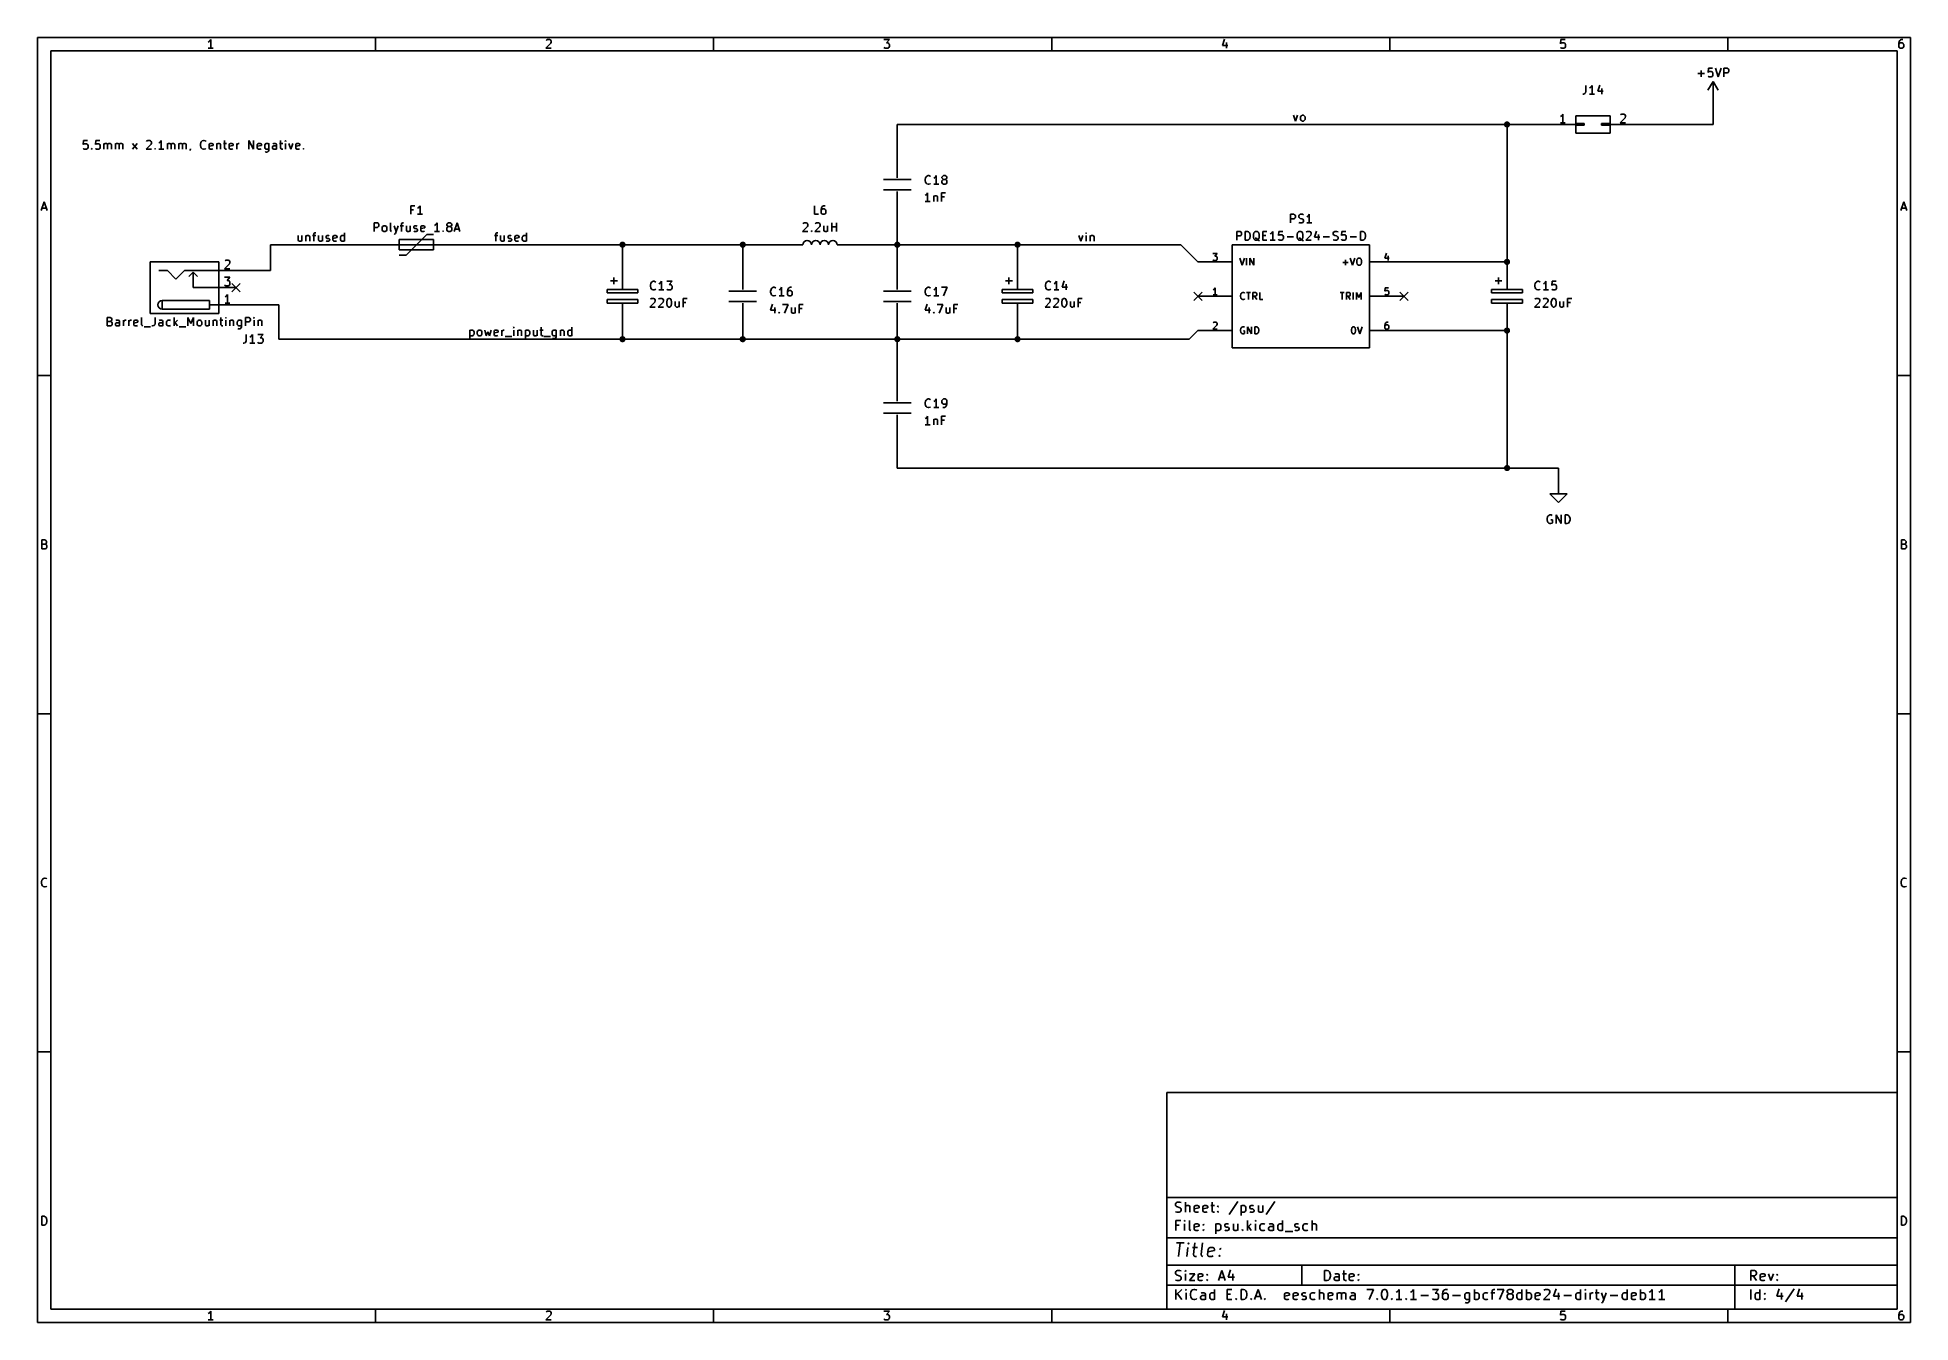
# Model space of a CAD drawing. Extents: x 0.4 to 11.3, y -7.9 to -0.4.
import ezdxf

# ---------------------------------------------------------------- set-up
doc = ezdxf.new("R2010")
doc.units = 0
doc.header["$MEASUREMENT"] = 0
for name, color, linetype in [('BLUE2', 5, 'CONTINUOUS'), ('BLUE3', 171, 'CONTINUOUS'), ('CYAN2', 4, 'CONTINUOUS'), ('GRAY1', 251, 'CONTINUOUS'), ('GREEN3', 91, 'CONTINUOUS'), ('LYELLOW', 51, 'CONTINUOUS'), ('RED2', 1, 'CONTINUOUS'), ('RED3', 11, 'CONTINUOUS')]:
    doc.layers.add(name, color=color, linetype=linetype)

msp = doc.modelspace()

# ---------------------------------------------------------------- linework, layer by layer
at = {"layer": 'BLUE2', "linetype": 'CONTINUOUS'}
for p, q in [((1.526, -1.826), (1.574, -1.874)), ((1.574, -1.826), (1.526, -1.874)), ((7.126, -1.876), (7.174, -1.924)), ((7.174, -1.876), (7.126, -1.924)), ((8.326, -1.876), (8.374, -1.924)), ((8.374, -1.876), (8.326, -1.924))]:
    msp.add_line(p, q, dxfattribs=at)
at = {"layer": 'BLUE3', "linetype": 'CONTINUOUS'}
for p, q in [((0.661902, -0.993878), (0.659524, -1.01769)), ((0.659524, -1.01769), (0.661902, -1.01531)), ((0.661902, -1.0415), (0.659524, -1.03912)), ((0.685713, -0.993878), (0.661902, -0.993878)), ((0.661902, -1.01531), (0.666665, -1.01293)), ((0.666665, -1.04388), (0.661902, -1.0415)), ((0.666665, -1.01293), (0.678571, -1.01293)), ((0.678571, -1.04388), (0.666665, -1.04388)), ((0.678571, -1.01293), (0.683331, -1.01531)), ((0.683331, -1.0415), (0.678571, -1.04388)), ((0.683331, -1.01531), (0.685713, -1.01769)), ((0.685713, -1.03912), (0.683331, -1.0415)), ((0.685713, -1.01769), (0.688094, -1.02245)), ((0.688094, -1.03435), (0.685713, -1.03912)), ((0.688094, -1.02245), (0.688094, -1.03435)), ((0.707142, -1.0415), (0.70952, -1.03912)), ((0.70952, -1.04388), (0.707142, -1.0415)), ((0.70952, -1.03912), (0.711902, -1.0415)), ((0.70952, -1.03912), (0.70952, -1.04388)), ((0.711902, -1.0415), (0.70952, -1.04388)), ((0.733331, -0.993878), (0.730953, -1.01769)), ((0.730953, -1.01769), (0.733331, -1.01531)), ((0.733331, -1.0415), (0.730953, -1.03912)), ((0.757142, -0.993878), (0.733331, -0.993878)), ((0.733331, -1.01531), (0.738094, -1.01293)), ((0.738094, -1.04388), (0.733331, -1.0415)), ((0.738094, -1.01293), (0.75, -1.01293)), ((0.75, -1.04388), (0.738094, -1.04388)), ((0.75, -1.01293), (0.75476, -1.01531)), ((0.75476, -1.0415), (0.75, -1.04388)), ((0.75476, -1.01531), (0.757142, -1.01769)), ((0.757142, -1.03912), (0.75476, -1.0415)), ((0.757142, -1.01769), (0.759524, -1.02245)), ((0.759524, -1.03435), (0.757142, -1.03912)), ((0.759524, -1.02245), (0.759524, -1.03435)), ((0.780949, -1.04388), (0.780949, -1.01055)), ((0.780949, -1.01531), (0.783331, -1.01293)), ((0.783331, -1.01293), (0.788094, -1.01055)), ((0.788094, -1.01055), (0.795236, -1.01055)), ((0.795236, -1.01055), (0.799996, -1.01293)), ((0.799996, -1.01293), (0.802378, -1.01769)), ((0.802378, -1.01769), (0.80476, -1.01293)), ((0.802378, -1.01769), (0.802378, -1.04388)), ((0.80476, -1.01293), (0.80952, -1.01055)), ((0.80952, -1.01055), (0.816665, -1.01055)), ((0.816665, -1.01055), (0.821425, -1.01293)), ((0.821425, -1.01293), (0.823807, -1.01769)), ((0.823807, -1.01769), (0.823807, -1.04388)), ((0.847614, -1.04388), (0.847614, -1.01055)), ((0.847614, -1.01531), (0.849996, -1.01293)), ((0.849996, -1.01293), (0.85476, -1.01055)), ((0.85476, -1.01055), (0.861902, -1.01055)), ((0.861902, -1.01055), (0.866661, -1.01293)), ((0.866661, -1.01293), (0.869043, -1.01769)), ((0.869043, -1.01769), (0.871425, -1.01293)), ((0.869043, -1.01769), (0.869043, -1.04388)), ((0.871425, -1.01293), (0.876185, -1.01055)), ((0.876185, -1.01055), (0.883331, -1.01055)), ((0.883331, -1.01055), (0.888091, -1.01293)), ((0.888091, -1.01293), (0.890472, -1.01769)), ((0.890472, -1.01769), (0.890472, -1.04388)), ((0.947614, -1.04388), (0.973803, -1.01055)), ((0.947614, -1.01055), (0.973803, -1.04388)), ((1.05476, -1.01531), (1.02619, -1.04388)), ((1.02619, -1.04388), (1.05714, -1.04388)), ((1.02857, -0.998642), (1.03094, -0.99626)), ((1.03094, -0.99626), (1.03571, -0.993878)), ((1.03571, -0.993878), (1.04761, -0.993878)), ((1.04761, -0.993878), (1.05237, -0.99626)), ((1.05237, -0.99626), (1.05476, -0.998642)), ((1.05476, -0.998642), (1.05714, -1.0034)), ((1.05714, -1.00817), (1.05476, -1.01531)), ((1.05714, -1.0034), (1.05714, -1.00817)), ((1.07619, -1.0415), (1.07856, -1.03912)), ((1.07856, -1.04388), (1.07619, -1.0415)), ((1.07856, -1.03912), (1.08094, -1.0415)), ((1.07856, -1.03912), (1.07856, -1.04388)), ((1.08094, -1.0415), (1.07856, -1.04388)), ((1.10476, -1.00578), (1.1, -1.00817)), ((1.12857, -1.04388), (1.1, -1.04388)), ((1.10952, -1.00102), (1.10476, -1.00578)), ((1.11428, -0.993878), (1.10952, -1.00102)), ((1.11428, -1.04388), (1.11428, -0.993878)), ((1.14999, -1.04388), (1.14999, -1.01055)), ((1.14999, -1.01531), (1.15237, -1.01293)), ((1.15237, -1.01293), (1.15714, -1.01055)), ((1.15714, -1.01055), (1.16428, -1.01055)), ((1.16428, -1.01055), (1.16904, -1.01293)), ((1.16904, -1.01293), (1.17142, -1.01769)), ((1.17142, -1.01769), (1.1738, -1.01293)), ((1.17142, -1.01769), (1.17142, -1.04388)), ((1.1738, -1.01293), (1.17856, -1.01055)), ((1.17856, -1.01055), (1.18571, -1.01055)), ((1.18571, -1.01055), (1.19047, -1.01293)), ((1.19047, -1.01293), (1.19285, -1.01769)), ((1.19285, -1.01769), (1.19285, -1.04388)), ((1.21666, -1.04388), (1.21666, -1.01055)), ((1.21666, -1.01531), (1.21904, -1.01293)), ((1.21904, -1.01293), (1.2238, -1.01055)), ((1.2238, -1.01055), (1.23094, -1.01055)), ((1.23094, -1.01055), (1.2357, -1.01293)), ((1.2357, -1.01293), (1.23809, -1.01769)), ((1.23809, -1.01769), (1.24047, -1.01293)), ((1.23809, -1.01769), (1.23809, -1.04388)), ((1.24047, -1.01293), (1.24523, -1.01055)), ((1.24523, -1.01055), (1.25237, -1.01055)), ((1.25237, -1.01055), (1.25713, -1.01293)), ((1.25713, -1.01293), (1.25952, -1.01769)), ((1.25952, -1.01769), (1.25952, -1.04388)), ((1.28332, -1.04864), (1.28094, -1.05102)), ((1.2857, -1.04388), (1.28332, -1.04864)), ((1.2857, -1.0415), (1.2857, -1.04388)), ((1.34285, -1.01531), (1.34523, -1.00578)), ((1.34285, -1.02245), (1.34285, -1.01531)), ((1.34523, -1.03197), (1.34285, -1.02245)), ((1.34523, -1.00578), (1.34761, -1.00102)), ((1.34761, -1.03674), (1.34523, -1.03197)), ((1.34761, -1.00102), (1.35237, -0.99626)), ((1.35237, -1.0415), (1.34761, -1.03674)), ((1.35237, -0.99626), (1.35952, -0.993878)), ((1.35952, -1.04388), (1.35237, -1.0415)), ((1.35952, -0.993878), (1.36428, -0.993878)), ((1.36428, -1.04388), (1.35952, -1.04388)), ((1.36428, -0.993878), (1.37142, -0.99626)), ((1.37142, -1.0415), (1.36428, -1.04388)), ((1.37142, -0.99626), (1.3738, -0.998642)), ((1.3738, -1.03912), (1.37142, -1.0415)), ((1.39285, -1.01769), (1.39523, -1.01293)), ((1.39285, -1.03674), (1.39285, -1.01769)), ((1.41666, -1.02245), (1.39285, -1.02721)), ((1.39523, -1.0415), (1.39285, -1.03674)), ((1.39523, -1.01293), (1.39999, -1.01055)), ((1.39999, -1.04388), (1.39523, -1.0415)), ((1.39999, -1.01055), (1.40952, -1.01055)), ((1.40952, -1.04388), (1.39999, -1.04388)), ((1.40952, -1.01055), (1.41428, -1.01293)), ((1.41428, -1.0415), (1.40952, -1.04388)), ((1.41428, -1.01293), (1.41666, -1.01769)), ((1.41666, -1.01769), (1.41666, -1.02245)), ((1.43809, -1.01055), (1.43809, -1.04388)), ((1.43809, -1.01531), (1.44047, -1.01293)), ((1.44047, -1.01293), (1.44523, -1.01055)), ((1.44523, -1.01055), (1.45237, -1.01055)), ((1.45237, -1.01055), (1.45713, -1.01293)), ((1.45713, -1.01293), (1.45952, -1.01769)), ((1.45952, -1.01769), (1.45952, -1.04388)), ((1.47618, -1.01055), (1.49523, -1.01055)), ((1.48332, -0.993878), (1.48332, -1.03674)), ((1.48332, -1.03674), (1.4857, -1.0415)), ((1.4857, -1.0415), (1.49047, -1.04388)), ((1.49047, -1.04388), (1.49523, -1.04388)), ((1.50952, -1.01769), (1.51189, -1.01293)), ((1.50952, -1.03674), (1.50952, -1.01769)), ((1.53332, -1.02245), (1.50952, -1.02721)), ((1.51189, -1.0415), (1.50952, -1.03674)), ((1.51189, -1.01293), (1.51666, -1.01055)), ((1.51666, -1.04388), (1.51189, -1.0415)), ((1.51666, -1.01055), (1.52618, -1.01055)), ((1.52618, -1.04388), (1.51666, -1.04388)), ((1.52618, -1.01055), (1.53094, -1.01293)), ((1.53094, -1.0415), (1.52618, -1.04388)), ((1.53094, -1.01293), (1.53332, -1.01769)), ((1.53332, -1.01769), (1.53332, -1.02245)), ((1.55475, -1.04388), (1.55475, -1.01055)), ((1.55475, -1.02007), (1.55713, -1.01531)), ((1.55713, -1.01531), (1.55952, -1.01293)), ((1.55952, -1.01293), (1.56428, -1.01055)), ((1.56428, -1.01055), (1.56904, -1.01055)), ((1.6238, -1.04388), (1.6238, -0.993878)), ((1.6238, -0.993878), (1.65237, -1.04388)), ((1.65237, -1.04388), (1.65237, -0.993878)), ((1.6738, -1.01769), (1.67618, -1.01293)), ((1.6738, -1.03674), (1.6738, -1.01769)), ((1.69761, -1.02245), (1.6738, -1.02721)), ((1.67618, -1.0415), (1.6738, -1.03674)), ((1.67618, -1.01293), (1.68094, -1.01055)), ((1.68094, -1.04388), (1.67618, -1.0415)), ((1.68094, -1.01055), (1.69047, -1.01055)), ((1.69047, -1.04388), (1.68094, -1.04388)), ((1.69047, -1.01055), (1.69523, -1.01293)), ((1.69523, -1.0415), (1.69047, -1.04388)), ((1.69523, -1.01293), (1.69761, -1.01769)), ((1.69761, -1.01769), (1.69761, -1.02245)), ((1.71666, -1.02007), (1.71904, -1.01531)), ((1.71666, -1.03435), (1.71666, -1.02007)), ((1.71904, -1.03912), (1.71666, -1.03435)), ((1.71904, -1.01531), (1.72142, -1.01293)), ((1.72142, -1.0415), (1.71904, -1.03912)), ((1.7238, -1.06055), (1.71904, -1.05817)), ((1.72142, -1.01293), (1.72619, -1.01055)), ((1.72619, -1.04388), (1.72142, -1.0415)), ((1.73094, -1.06055), (1.7238, -1.06055)), ((1.72619, -1.01055), (1.73571, -1.01055)), ((1.73571, -1.04388), (1.72619, -1.04388)), ((1.73571, -1.05817), (1.73094, -1.06055)), ((1.73571, -1.01055), (1.74047, -1.01293)), ((1.74047, -1.0415), (1.73571, -1.04388)), ((1.73809, -1.05578), (1.73571, -1.05817)), ((1.74047, -1.05102), (1.73809, -1.05578)), ((1.74047, -1.01055), (1.74047, -1.05102)), ((1.7619, -1.03197), (1.76428, -1.02721)), ((1.7619, -1.03674), (1.7619, -1.03197)), ((1.76428, -1.0415), (1.7619, -1.03674)), ((1.76904, -1.01055), (1.76428, -1.01293)), ((1.76428, -1.02721), (1.76904, -1.02483)), ((1.76904, -1.04388), (1.76428, -1.0415)), ((1.77856, -1.01055), (1.76904, -1.01055)), ((1.76904, -1.02483), (1.78094, -1.02483)), ((1.78094, -1.04388), (1.76904, -1.04388)), ((1.78332, -1.01293), (1.77856, -1.01055)), ((1.78094, -1.02483), (1.7857, -1.02245)), ((1.7857, -1.0415), (1.78094, -1.04388)), ((1.7857, -1.01769), (1.78332, -1.01293)), ((1.7857, -1.04388), (1.7857, -1.01769)), ((1.80237, -1.01055), (1.82142, -1.01055)), ((1.80951, -0.993878), (1.80951, -1.03674)), ((1.80951, -1.03674), (1.81189, -1.0415)), ((1.81189, -1.0415), (1.81666, -1.04388)), ((1.81666, -1.04388), (1.82142, -1.04388)), ((1.83808, -0.993878), (1.8357, -0.99626)), ((1.8357, -0.99626), (1.83808, -0.998642)), ((1.84046, -0.99626), (1.83808, -0.993878)), ((1.83808, -0.993878), (1.83808, -0.998642)), ((1.83808, -0.998642), (1.84046, -0.99626)), ((1.83808, -1.04388), (1.83808, -1.01055)), ((1.85713, -1.01055), (1.86904, -1.04388)), ((1.86904, -1.04388), (1.88094, -1.01055)), ((1.89761, -1.01769), (1.89999, -1.01293)), ((1.89761, -1.03674), (1.89761, -1.01769)), ((1.92142, -1.02245), (1.89761, -1.02721)), ((1.89999, -1.0415), (1.89761, -1.03674)), ((1.89999, -1.01293), (1.90475, -1.01055)), ((1.90475, -1.04388), (1.89999, -1.0415)), ((1.90475, -1.01055), (1.91428, -1.01055)), ((1.91428, -1.04388), (1.90475, -1.04388)), ((1.91428, -1.01055), (1.91904, -1.01293)), ((1.91904, -1.0415), (1.91428, -1.04388)), ((1.91904, -1.01293), (1.92142, -1.01769)), ((1.92142, -1.01769), (1.92142, -1.02245)), ((1.94047, -1.0415), (1.94285, -1.03912)), ((1.94285, -1.04388), (1.94047, -1.0415)), ((1.94285, -1.03912), (1.94523, -1.0415)), ((1.94285, -1.03912), (1.94285, -1.04388)), ((1.94523, -1.0415), (1.94285, -1.04388))]:
    msp.add_line(p, q, dxfattribs=at)
at = {"layer": 'CYAN2', "linetype": 'CONTINUOUS'}
for p, q in [((10.0607, -0.604083), (10.0988, -0.604083)), ((10.0798, -0.62313), (10.0798, -0.585035)), ((10.1226, -0.57313), (10.1202, -0.596941)), ((10.1202, -0.596941), (10.1226, -0.594559)), ((10.1226, -0.620752), (10.1202, -0.61837)), ((10.1464, -0.57313), (10.1226, -0.57313)), ((10.1226, -0.594559), (10.1274, -0.592177)), ((10.1274, -0.62313), (10.1226, -0.620752)), ((10.1274, -0.592177), (10.1393, -0.592177)), ((10.1393, -0.62313), (10.1274, -0.62313)), ((10.1393, -0.592177), (10.144, -0.594559)), ((10.144, -0.620752), (10.1393, -0.62313)), ((10.144, -0.594559), (10.1464, -0.596941)), ((10.1464, -0.61837), (10.144, -0.620752)), ((10.1464, -0.596941), (10.1488, -0.601701)), ((10.1488, -0.613606), (10.1464, -0.61837)), ((10.1488, -0.601701), (10.1488, -0.613606)), ((10.1631, -0.57313), (10.1798, -0.62313)), ((10.1798, -0.62313), (10.1964, -0.57313)), ((10.2131, -0.62313), (10.2131, -0.57313)), ((10.2131, -0.57313), (10.2321, -0.57313)), ((10.2321, -0.599323), (10.2131, -0.599323)), ((10.2321, -0.57313), (10.2369, -0.575512)), ((10.2369, -0.596941), (10.2321, -0.599323)), ((10.2369, -0.575512), (10.2393, -0.577894)), ((10.2393, -0.594559), (10.2369, -0.596941)), ((10.2393, -0.577894), (10.2417, -0.582654)), ((10.2417, -0.589799), (10.2393, -0.594559)), ((10.2417, -0.582654), (10.2417, -0.589799)), ((9.39524, -0.72313), (9.39048, -0.72313)), ((9.40238, -0.720752), (9.39524, -0.72313)), ((9.40714, -0.715988), (9.40238, -0.720752)), ((9.40952, -0.708846), (9.40714, -0.715988)), ((9.40952, -0.67313), (9.40952, -0.708846)), ((9.43571, -0.685035), (9.43095, -0.687417)), ((9.45952, -0.72313), (9.43095, -0.72313)), ((9.44048, -0.680276), (9.43571, -0.685035)), ((9.44524, -0.67313), (9.44048, -0.680276)), ((9.44524, -0.72313), (9.44524, -0.67313)), ((9.49047, -0.670752), (9.47857, -0.706465)), ((9.47857, -0.706465), (9.50952, -0.706465)), ((9.50238, -0.689799), (9.50238, -0.72313)), ((5.57186, -1.20051), (5.579, -1.19813)), ((5.579, -1.19813), (5.58376, -1.19813)), ((5.58376, -1.19813), (5.59091, -1.20051)), ((5.62662, -1.19813), (5.62186, -1.20528)), ((5.62662, -1.24813), (5.62662, -1.19813)), ((5.66472, -1.20051), (5.66948, -1.19813)), ((5.66948, -1.19813), (5.679, -1.19813)), ((5.679, -1.19813), (5.68376, -1.20051)), ((5.56234, -1.21956), (5.56472, -1.21004)), ((5.56234, -1.2267), (5.56234, -1.21956)), ((5.56472, -1.23622), (5.56234, -1.2267)), ((5.56472, -1.21004), (5.5671, -1.20528)), ((5.5671, -1.24099), (5.56472, -1.23622)), ((5.5671, -1.20528), (5.57186, -1.20051)), ((5.57186, -1.24575), (5.5671, -1.24099)), ((5.57186, -1.30528), (5.5671, -1.31004)), ((5.579, -1.24813), (5.57186, -1.24575)), ((5.57662, -1.29813), (5.57186, -1.30528)), ((5.57662, -1.34813), (5.57662, -1.29813)), ((5.58376, -1.24813), (5.579, -1.24813)), ((5.59091, -1.24575), (5.58376, -1.24813)), ((5.59091, -1.20051), (5.59329, -1.20289)), ((5.59329, -1.24337), (5.59091, -1.24575)), ((5.6171, -1.21004), (5.61234, -1.21242)), ((5.64091, -1.24813), (5.61234, -1.24813)), ((5.62186, -1.20528), (5.6171, -1.21004)), ((5.65757, -1.34813), (5.65757, -1.29813)), ((5.65757, -1.29813), (5.68138, -1.29813)), ((5.65996, -1.20765), (5.66233, -1.20289)), ((5.65996, -1.21004), (5.65996, -1.20765)), ((5.66233, -1.2148), (5.65996, -1.21004)), ((5.66233, -1.22432), (5.65996, -1.22908)), ((5.65996, -1.22908), (5.65996, -1.23861)), ((5.65996, -1.23861), (5.66233, -1.24337)), ((5.66233, -1.20289), (5.66472, -1.20051)), ((5.66472, -1.21718), (5.66233, -1.2148)), ((5.66472, -1.22194), (5.66233, -1.22432)), ((5.66233, -1.24337), (5.66472, -1.24575)), ((5.66948, -1.21956), (5.66472, -1.21718)), ((5.66948, -1.21956), (5.66472, -1.22194)), ((5.66472, -1.24575), (5.66948, -1.24813)), ((5.679, -1.21956), (5.66948, -1.21956)), ((5.66948, -1.24813), (5.679, -1.24813)), ((5.68376, -1.21718), (5.679, -1.21956)), ((5.68376, -1.22194), (5.679, -1.21956)), ((5.679, -1.24813), (5.68376, -1.24575)), ((5.68376, -1.20051), (5.68615, -1.20289)), ((5.68615, -1.2148), (5.68376, -1.21718)), ((5.68615, -1.22432), (5.68376, -1.22194)), ((5.68376, -1.24575), (5.68615, -1.24337)), ((5.68615, -1.20289), (5.68853, -1.20765)), ((5.68853, -1.21004), (5.68615, -1.2148)), ((5.68853, -1.22908), (5.68615, -1.22432)), ((5.68615, -1.24337), (5.68853, -1.23861)), ((5.68853, -1.20765), (5.68853, -1.21004)), ((5.68853, -1.23861), (5.68853, -1.22908)), ((2.56666, -1.42313), (2.56666, -1.37313)), ((2.56666, -1.37313), (2.59047, -1.37313)), ((2.58333, -1.39694), (2.56666, -1.39694)), ((2.6119, -1.38504), (2.60714, -1.38742)), ((2.61667, -1.38028), (2.6119, -1.38504)), ((2.62143, -1.37313), (2.61667, -1.38028)), ((2.62143, -1.42313), (2.62143, -1.37313)), ((4.91785, -1.42313), (4.91785, -1.37313)), ((4.95833, -1.38504), (4.95595, -1.39456)), ((4.95595, -1.39456), (4.95595, -1.41361)), ((4.95833, -1.39694), (4.95595, -1.4017)), ((4.95595, -1.41361), (4.95833, -1.41837)), ((4.96309, -1.37789), (4.95833, -1.38504)), ((4.96071, -1.39456), (4.95833, -1.39694)), ((4.96548, -1.39218), (4.96071, -1.39456)), ((4.96548, -1.37551), (4.96309, -1.37789)), ((4.97024, -1.37313), (4.96548, -1.37551)), ((4.975, -1.39218), (4.96548, -1.39218)), ((4.97976, -1.37313), (4.97024, -1.37313)), ((4.97976, -1.39456), (4.975, -1.39218)), ((4.98214, -1.39694), (4.97976, -1.39456)), ((4.98452, -1.4017), (4.98214, -1.39694)), ((4.98214, -1.41837), (4.98452, -1.41361)), ((4.98452, -1.41361), (4.98452, -1.4017)), ((5.5671, -1.31004), (5.56234, -1.31242)), ((5.59091, -1.34813), (5.56234, -1.34813)), ((5.61233, -1.3148), (5.61233, -1.34813)), ((5.61233, -1.31956), (5.61472, -1.31718)), ((5.61472, -1.31718), (5.61948, -1.3148)), ((5.61948, -1.3148), (5.62662, -1.3148)), ((5.62662, -1.3148), (5.63138, -1.31718)), ((5.63138, -1.31718), (5.63376, -1.32194)), ((5.63376, -1.32194), (5.63376, -1.34813)), ((5.67424, -1.32194), (5.65757, -1.32194)), ((2.35357, -1.52313), (2.35357, -1.47313)), ((2.35357, -1.47313), (2.37262, -1.47313)), ((2.37262, -1.49932), (2.35357, -1.49932)), ((2.37262, -1.47313), (2.37738, -1.47551)), ((2.37738, -1.49694), (2.37262, -1.49932)), ((2.37738, -1.47551), (2.37976, -1.47789)), ((2.37976, -1.49456), (2.37738, -1.49694)), ((2.37976, -1.47789), (2.38214, -1.48265)), ((2.38214, -1.4898), (2.37976, -1.49456)), ((2.38214, -1.48265), (2.38214, -1.4898)), ((2.40119, -1.49932), (2.40357, -1.49456)), ((2.40119, -1.51361), (2.40119, -1.49932)), ((2.40357, -1.51837), (2.40119, -1.51361)), ((2.40357, -1.49456), (2.40595, -1.49218)), ((2.40595, -1.52075), (2.40357, -1.51837)), ((2.40595, -1.49218), (2.41072, -1.4898)), ((2.41072, -1.52313), (2.40595, -1.52075)), ((2.41072, -1.4898), (2.41786, -1.4898)), ((2.41786, -1.52313), (2.41072, -1.52313)), ((2.41786, -1.4898), (2.42262, -1.49218)), ((2.42262, -1.52075), (2.41786, -1.52313)), ((2.42262, -1.49218), (2.425, -1.49456)), ((2.425, -1.51837), (2.42262, -1.52075)), ((2.425, -1.49456), (2.42738, -1.49932)), ((2.42738, -1.51361), (2.425, -1.51837)), ((2.42738, -1.49932), (2.42738, -1.51361)), ((2.44881, -1.51599), (2.44881, -1.47313)), ((2.45119, -1.52075), (2.44881, -1.51599)), ((2.45595, -1.52313), (2.45119, -1.52075)), ((2.47024, -1.4898), (2.48214, -1.52313)), ((2.48214, -1.52313), (2.47738, -1.53504)), ((2.49404, -1.4898), (2.48214, -1.52313)), ((2.50595, -1.4898), (2.525, -1.4898)), ((2.51309, -1.48028), (2.51547, -1.47551)), ((2.51309, -1.52313), (2.51309, -1.48028)), ((2.51547, -1.47551), (2.52024, -1.47313)), ((2.52024, -1.47313), (2.525, -1.47313)), ((2.54166, -1.4898), (2.54166, -1.51599)), ((2.54166, -1.51599), (2.54404, -1.52075)), ((2.54404, -1.52075), (2.54881, -1.52313)), ((2.54881, -1.52313), (2.55595, -1.52313)), ((2.55595, -1.52313), (2.56071, -1.52075)), ((2.56071, -1.52075), (2.56309, -1.51837)), ((2.56309, -1.4898), (2.56309, -1.52313)), ((2.58452, -1.49694), (2.5869, -1.49218)), ((2.58452, -1.49932), (2.58452, -1.49694)), ((2.5869, -1.50408), (2.58452, -1.49932)), ((2.58452, -1.52075), (2.58928, -1.52313)), ((2.5869, -1.49218), (2.59166, -1.4898)), ((2.59166, -1.50646), (2.5869, -1.50408)), ((2.58928, -1.52313), (2.5988, -1.52313)), ((2.59166, -1.4898), (2.5988, -1.4898)), ((2.5988, -1.50646), (2.59166, -1.50646)), ((2.5988, -1.4898), (2.60357, -1.49218)), ((2.60357, -1.50885), (2.5988, -1.50646)), ((2.5988, -1.52313), (2.60357, -1.52075)), ((2.60594, -1.51361), (2.60357, -1.50885)), ((2.60357, -1.52075), (2.60594, -1.51599)), ((2.60594, -1.51599), (2.60594, -1.51361)), ((2.63571, -1.42313), (2.60714, -1.42313)), ((2.625, -1.49694), (2.62737, -1.49218)), ((2.625, -1.51599), (2.625, -1.49694)), ((2.6488, -1.5017), (2.625, -1.50646)), ((2.62737, -1.52075), (2.625, -1.51599)), ((2.62737, -1.49218), (2.63214, -1.4898)), ((2.63214, -1.52313), (2.62737, -1.52075)), ((2.63214, -1.4898), (2.64166, -1.4898)), ((2.64166, -1.52313), (2.63214, -1.52313)), ((2.64166, -1.4898), (2.64642, -1.49218)), ((2.64642, -1.52075), (2.64166, -1.52313)), ((2.64642, -1.49218), (2.6488, -1.49694)), ((2.6488, -1.49694), (2.6488, -1.5017)), ((2.71071, -1.48504), (2.70595, -1.48742)), ((2.73452, -1.52313), (2.70595, -1.52313)), ((2.71547, -1.48028), (2.71071, -1.48504)), ((2.72023, -1.47313), (2.71547, -1.48028)), ((2.72023, -1.52313), (2.72023, -1.47313)), ((2.75357, -1.52075), (2.75594, -1.51837)), ((2.75594, -1.52313), (2.75357, -1.52075)), ((2.75594, -1.51837), (2.75833, -1.52075)), ((2.75594, -1.51837), (2.75594, -1.52313)), ((2.75833, -1.52075), (2.75594, -1.52313)), ((2.77738, -1.48265), (2.77976, -1.47789)), ((2.77738, -1.48504), (2.77738, -1.48265)), ((2.77976, -1.4898), (2.77738, -1.48504)), ((2.77976, -1.49932), (2.77738, -1.50408)), ((2.77738, -1.50408), (2.77738, -1.51361)), ((2.77738, -1.51361), (2.77976, -1.51837)), ((2.77976, -1.47789), (2.78214, -1.47551)), ((2.78214, -1.49218), (2.77976, -1.4898)), ((2.78214, -1.49694), (2.77976, -1.49932)), ((2.77976, -1.51837), (2.78214, -1.52075)), ((2.78214, -1.47551), (2.7869, -1.47313)), ((2.7869, -1.49456), (2.78214, -1.49218)), ((2.7869, -1.49456), (2.78214, -1.49694)), ((2.78214, -1.52075), (2.7869, -1.52313)), ((2.7869, -1.47313), (2.79643, -1.47313)), ((2.79643, -1.49456), (2.7869, -1.49456)), ((2.7869, -1.52313), (2.79643, -1.52313)), ((2.79643, -1.47313), (2.80119, -1.47551)), ((2.80119, -1.49218), (2.79643, -1.49456)), ((2.80119, -1.49694), (2.79643, -1.49456)), ((2.79643, -1.52313), (2.80119, -1.52075)), ((2.80119, -1.47551), (2.80357, -1.47789)), ((2.80357, -1.4898), (2.80119, -1.49218)), ((2.80357, -1.49932), (2.80119, -1.49694)), ((2.80119, -1.52075), (2.80357, -1.51837)), ((2.80357, -1.47789), (2.80595, -1.48265)), ((2.80595, -1.48504), (2.80357, -1.4898)), ((2.80595, -1.50408), (2.80357, -1.49932)), ((2.80357, -1.51837), (2.80595, -1.51361)), ((2.80595, -1.48265), (2.80595, -1.48504)), ((2.80595, -1.51361), (2.80595, -1.50408)), ((2.82023, -1.52313), (2.8369, -1.47313)), ((2.825, -1.50885), (2.8488, -1.50885)), ((2.8369, -1.47313), (2.85357, -1.52313)), ((4.87738, -1.49456), (4.84881, -1.52313)), ((4.84881, -1.52313), (4.87976, -1.52313)), ((4.85119, -1.47789), (4.85357, -1.47551)), ((4.85357, -1.47551), (4.85833, -1.47313)), ((4.85833, -1.47313), (4.87024, -1.47313)), ((4.87024, -1.47313), (4.875, -1.47551)), ((4.875, -1.47551), (4.87738, -1.47789)), ((4.87738, -1.47789), (4.87976, -1.48265)), ((4.87976, -1.48742), (4.87738, -1.49456)), ((4.87976, -1.48265), (4.87976, -1.48742)), ((4.89881, -1.52075), (4.90119, -1.51837)), ((4.90119, -1.52313), (4.89881, -1.52075)), ((4.90119, -1.51837), (4.90357, -1.52075)), ((4.90119, -1.51837), (4.90119, -1.52313)), ((4.90357, -1.52075), (4.90119, -1.52313)), ((4.94167, -1.42313), (4.91785, -1.42313)), ((4.94881, -1.49456), (4.92024, -1.52313)), ((4.92024, -1.52313), (4.95119, -1.52313)), ((4.92262, -1.47789), (4.925, -1.47551)), ((4.925, -1.47551), (4.92976, -1.47313)), ((4.92976, -1.47313), (4.94167, -1.47313)), ((4.94167, -1.47313), (4.94643, -1.47551)), ((4.94643, -1.47551), (4.94881, -1.47789)), ((4.94881, -1.47789), (4.95119, -1.48265)), ((4.95119, -1.48742), (4.94881, -1.49456)), ((4.95119, -1.48265), (4.95119, -1.48742)), ((4.95833, -1.41837), (4.96071, -1.42075)), ((4.96071, -1.42075), (4.96548, -1.42313)), ((4.96548, -1.42313), (4.975, -1.42313)), ((4.97261, -1.4898), (4.97261, -1.51599)), ((4.97261, -1.51599), (4.975, -1.52075)), ((4.975, -1.42313), (4.97976, -1.42075)), ((4.975, -1.52075), (4.97976, -1.52313)), ((4.97976, -1.42075), (4.98214, -1.41837)), ((4.97976, -1.52313), (4.9869, -1.52313)), ((4.9869, -1.52313), (4.99166, -1.52075)), ((4.99166, -1.52075), (4.99404, -1.51837)), ((4.99404, -1.4898), (4.99404, -1.52313)), ((5.01785, -1.52313), (5.01785, -1.47313)), ((5.01785, -1.49694), (5.04642, -1.49694)), ((5.04642, -1.52313), (5.04642, -1.47313)), ((7.37619, -1.57313), (7.37619, -1.52313)), ((7.37619, -1.52313), (7.39524, -1.52313)), ((7.39524, -1.52313), (7.4, -1.52551)), ((7.4, -1.52551), (7.40238, -1.52789)), ((7.42619, -1.57313), (7.42619, -1.52313)), ((7.42619, -1.52313), (7.43809, -1.52313)), ((7.43809, -1.52313), (7.44524, -1.52551)), ((7.44524, -1.52551), (7.45, -1.53028)), ((7.47619, -1.53028), (7.48095, -1.52551)), ((7.48095, -1.52551), (7.48571, -1.52313)), ((7.48571, -1.52313), (7.49524, -1.52313)), ((7.49524, -1.52313), (7.5, -1.52551)), ((7.5, -1.52551), (7.50476, -1.53028)), ((7.52857, -1.57313), (7.52857, -1.52313)), ((7.52857, -1.52313), (7.55238, -1.52313)), ((7.58571, -1.52313), (7.58095, -1.53028)), ((7.58571, -1.57313), (7.58571, -1.52313)), ((7.62143, -1.52313), (7.61905, -1.54694)), ((7.64524, -1.52313), (7.62143, -1.52313)), ((7.68928, -1.47313), (7.68928, -1.42313)), ((7.68928, -1.42313), (7.70833, -1.42313)), ((7.70833, -1.44932), (7.68928, -1.44932)), ((7.70833, -1.42313), (7.71309, -1.42551)), ((7.71309, -1.44694), (7.70833, -1.44932)), ((7.71309, -1.42551), (7.71548, -1.42789)), ((7.71548, -1.44456), (7.71309, -1.44694)), ((7.71548, -1.42789), (7.71785, -1.43265)), ((7.71785, -1.4398), (7.71548, -1.44456)), ((7.71785, -1.43265), (7.71785, -1.4398)), ((7.73095, -1.53028), (7.73571, -1.52551)), ((7.73571, -1.52551), (7.74047, -1.52313)), ((7.73691, -1.43265), (7.73928, -1.42789)), ((7.73691, -1.43742), (7.73691, -1.43265)), ((7.73928, -1.44218), (7.73691, -1.43742)), ((7.73691, -1.47075), (7.74405, -1.47313)), ((7.73928, -1.42789), (7.74167, -1.42551)), ((7.74167, -1.44456), (7.73928, -1.44218)), ((7.74047, -1.52313), (7.75, -1.52313)), ((7.74167, -1.42551), (7.74643, -1.42313)), ((7.74643, -1.44694), (7.74167, -1.44456)), ((7.74405, -1.47313), (7.75595, -1.47313)), ((7.74643, -1.42313), (7.75833, -1.42313)), ((7.75595, -1.44932), (7.74643, -1.44694)), ((7.75, -1.52313), (7.75476, -1.52551)), ((7.75476, -1.52551), (7.75952, -1.53028)), ((7.76071, -1.4517), (7.75595, -1.44932)), ((7.75595, -1.47313), (7.76071, -1.47075)), ((7.75833, -1.42313), (7.76548, -1.42551)), ((7.76309, -1.45408), (7.76071, -1.4517)), ((7.76071, -1.47075), (7.76309, -1.46837)), ((7.76548, -1.45885), (7.76309, -1.45408)), ((7.76309, -1.46837), (7.76548, -1.46361)), ((7.76548, -1.46361), (7.76548, -1.45885)), ((7.78095, -1.52789), (7.78333, -1.52551)), ((7.78333, -1.52551), (7.78809, -1.52313)), ((7.78928, -1.43504), (7.78452, -1.43742)), ((7.81309, -1.47313), (7.78452, -1.47313)), ((7.78809, -1.52313), (7.8, -1.52313)), ((7.79405, -1.43028), (7.78928, -1.43504)), ((7.79881, -1.42313), (7.79405, -1.43028)), ((7.79881, -1.47313), (7.79881, -1.42313)), ((7.8, -1.52313), (7.80476, -1.52551)), ((7.80476, -1.52551), (7.80714, -1.52789)), ((7.84047, -1.52075), (7.82857, -1.55646)), ((7.94047, -1.52789), (7.94285, -1.52551)), ((7.94285, -1.52551), (7.94762, -1.52313)), ((7.94762, -1.52313), (7.95952, -1.52313)), ((7.95952, -1.52313), (7.96667, -1.52551)), ((7.98809, -1.52313), (7.98571, -1.54694)), ((8.0119, -1.52313), (7.98809, -1.52313)), ((8.09761, -1.57313), (8.09761, -1.52313)), ((8.09761, -1.52313), (8.10952, -1.52313)), ((8.10952, -1.52313), (8.11666, -1.52551)), ((8.11666, -1.52551), (8.12143, -1.53028)), ((2.475, -1.53742), (2.47024, -1.5398)), ((2.47738, -1.53504), (2.475, -1.53742)), ((7.39524, -1.54932), (7.37619, -1.54932)), ((7.4, -1.54694), (7.39524, -1.54932)), ((7.40238, -1.54456), (7.4, -1.54694)), ((7.40238, -1.52789), (7.40476, -1.53265)), ((7.40476, -1.5398), (7.40238, -1.54456)), ((7.40476, -1.53265), (7.40476, -1.5398)), ((7.43809, -1.57313), (7.42619, -1.57313)), ((7.44524, -1.57075), (7.43809, -1.57313)), ((7.45, -1.56599), (7.44524, -1.57075)), ((7.45, -1.53028), (7.45238, -1.53504)), ((7.45238, -1.56122), (7.45, -1.56599)), ((7.45238, -1.53504), (7.45476, -1.54456)), ((7.45476, -1.5517), (7.45238, -1.56122)), ((7.45476, -1.54456), (7.45476, -1.5517)), ((7.47381, -1.5398), (7.47619, -1.53028)), ((7.47381, -1.55646), (7.47381, -1.5398)), ((7.47619, -1.56599), (7.47381, -1.55646)), ((7.48095, -1.57075), (7.47619, -1.56599)), ((7.48571, -1.57313), (7.48095, -1.57075)), ((7.48809, -1.56122), (7.48333, -1.56122)), ((7.49524, -1.57313), (7.48571, -1.57313)), ((7.49286, -1.56361), (7.48809, -1.56122)), ((7.5, -1.57075), (7.49286, -1.56361)), ((7.5, -1.57075), (7.49524, -1.57313)), ((7.50476, -1.56599), (7.5, -1.57075)), ((7.50476, -1.57551), (7.5, -1.57075)), ((7.50476, -1.53028), (7.50714, -1.5398)), ((7.50714, -1.55646), (7.50476, -1.56599)), ((7.50952, -1.57789), (7.50476, -1.57551)), ((7.50714, -1.5398), (7.50714, -1.55646)), ((7.52857, -1.54694), (7.54524, -1.54694)), ((7.55238, -1.57313), (7.52857, -1.57313)), ((7.57619, -1.53504), (7.57143, -1.53742)), ((7.6, -1.57313), (7.57143, -1.57313)), ((7.58095, -1.53028), (7.57619, -1.53504)), ((7.61905, -1.54694), (7.62143, -1.54456)), ((7.62143, -1.57075), (7.61905, -1.56837)), ((7.62143, -1.54456), (7.62619, -1.54218)), ((7.62619, -1.57313), (7.62143, -1.57075)), ((7.62619, -1.54218), (7.63809, -1.54218)), ((7.63809, -1.57313), (7.62619, -1.57313)), ((7.63809, -1.54218), (7.64285, -1.54456)), ((7.64285, -1.57075), (7.63809, -1.57313)), ((7.64285, -1.54456), (7.64524, -1.54694)), ((7.64524, -1.56837), (7.64285, -1.57075)), ((7.64524, -1.54694), (7.64762, -1.5517)), ((7.64762, -1.56361), (7.64524, -1.56837)), ((7.64762, -1.5517), (7.64762, -1.56361)), ((7.66904, -1.55408), (7.70714, -1.55408)), ((7.72857, -1.5398), (7.73095, -1.53028)), ((7.72857, -1.55646), (7.72857, -1.5398)), ((7.73095, -1.56599), (7.72857, -1.55646)), ((7.73571, -1.57075), (7.73095, -1.56599)), ((7.74047, -1.57313), (7.73571, -1.57075)), ((7.74285, -1.56122), (7.73809, -1.56122)), ((7.75, -1.57313), (7.74047, -1.57313)), ((7.74762, -1.56361), (7.74285, -1.56122)), ((7.75476, -1.57075), (7.74762, -1.56361)), ((7.75476, -1.57075), (7.75, -1.57313)), ((7.75952, -1.56599), (7.75476, -1.57075)), ((7.75952, -1.57551), (7.75476, -1.57075)), ((7.75952, -1.53028), (7.7619, -1.5398)), ((7.7619, -1.55646), (7.75952, -1.56599)), ((7.76428, -1.57789), (7.75952, -1.57551)), ((7.7619, -1.5398), (7.7619, -1.55646)), ((7.80714, -1.54456), (7.77857, -1.57313)), ((7.77857, -1.57313), (7.80952, -1.57313)), ((7.80714, -1.52789), (7.80952, -1.53265)), ((7.80952, -1.53742), (7.80714, -1.54456)), ((7.80952, -1.53265), (7.80952, -1.53742)), ((7.82857, -1.55646), (7.85952, -1.55646)), ((7.85238, -1.5398), (7.85238, -1.57313)), ((7.87857, -1.55408), (7.91667, -1.55408)), ((7.93809, -1.53265), (7.94047, -1.52789)), ((7.93809, -1.53742), (7.93809, -1.53265)), ((7.94047, -1.54218), (7.93809, -1.53742)), ((7.93809, -1.57075), (7.94524, -1.57313)), ((7.94285, -1.54456), (7.94047, -1.54218)), ((7.94762, -1.54694), (7.94285, -1.54456)), ((7.94524, -1.57313), (7.95714, -1.57313)), ((7.95714, -1.54932), (7.94762, -1.54694)), ((7.9619, -1.5517), (7.95714, -1.54932)), ((7.95714, -1.57313), (7.9619, -1.57075)), ((7.96428, -1.55408), (7.9619, -1.5517)), ((7.9619, -1.57075), (7.96428, -1.56837)), ((7.96667, -1.55885), (7.96428, -1.55408)), ((7.96428, -1.56837), (7.96667, -1.56361)), ((7.96667, -1.56361), (7.96667, -1.55885)), ((7.98571, -1.54694), (7.98809, -1.54456)), ((7.98809, -1.57075), (7.98571, -1.56837)), ((7.98809, -1.54456), (7.99285, -1.54218)), ((7.99285, -1.57313), (7.98809, -1.57075)), ((7.99285, -1.54218), (8.00476, -1.54218)), ((8.00476, -1.57313), (7.99285, -1.57313)), ((8.00476, -1.54218), (8.00952, -1.54456)), ((8.00952, -1.57075), (8.00476, -1.57313)), ((8.00952, -1.54456), (8.0119, -1.54694)), ((8.0119, -1.56837), (8.00952, -1.57075)), ((8.0119, -1.54694), (8.01428, -1.5517)), ((8.01428, -1.56361), (8.0119, -1.56837)), ((8.01428, -1.5517), (8.01428, -1.56361)), ((8.03571, -1.55408), (8.07381, -1.55408)), ((8.10952, -1.57313), (8.09761, -1.57313)), ((8.11666, -1.57075), (8.10952, -1.57313)), ((8.12143, -1.56599), (8.11666, -1.57075)), ((8.12143, -1.53028), (8.12381, -1.53504)), ((8.12381, -1.56122), (8.12143, -1.56599)), ((8.12381, -1.53504), (8.12619, -1.54456)), ((8.12619, -1.5517), (8.12381, -1.56122)), ((8.12619, -1.54456), (8.12619, -1.5517)), ((7.39381, -1.6785), (7.40714, -1.7185)), ((7.40714, -1.7185), (7.42047, -1.6785)), ((7.43381, -1.7185), (7.43381, -1.6785)), ((7.45286, -1.7185), (7.45286, -1.6785)), ((7.45286, -1.6785), (7.47571, -1.7185)), ((7.47571, -1.7185), (7.47571, -1.6785)), ((7.99381, -1.70327), (8.02428, -1.70327)), ((8.00904, -1.7185), (8.00904, -1.68803)), ((8.03761, -1.6785), (8.05095, -1.7185)), ((8.05095, -1.7185), (8.06428, -1.6785)), ((8.07571, -1.69184), (8.07762, -1.68422)), ((8.07571, -1.70517), (8.07571, -1.69184)), ((8.07762, -1.71279), (8.07571, -1.70517)), ((8.07762, -1.68422), (8.08143, -1.68041)), ((8.08143, -1.7166), (8.07762, -1.71279)), ((8.08143, -1.68041), (8.08524, -1.6785)), ((8.08524, -1.7185), (8.08143, -1.7166)), ((8.08524, -1.6785), (8.09285, -1.6785)), ((8.09285, -1.7185), (8.08524, -1.7185)), ((8.09285, -1.6785), (8.09667, -1.68041)), ((8.09667, -1.7166), (8.09285, -1.7185)), ((8.09667, -1.68041), (8.10047, -1.68422)), ((8.10047, -1.71279), (8.09667, -1.7166)), ((8.10047, -1.68422), (8.10238, -1.69184)), ((8.10238, -1.70517), (8.10047, -1.71279)), ((8.10238, -1.69184), (8.10238, -1.70517)), ((3.96234, -1.83456), (3.96472, -1.82504)), ((3.96234, -1.8417), (3.96234, -1.83456)), ((3.96472, -1.85122), (3.96234, -1.8417)), ((3.96472, -1.82504), (3.9671, -1.82028)), ((3.9671, -1.85599), (3.96472, -1.85122)), ((3.9671, -1.82028), (3.97186, -1.81551)), ((3.97186, -1.81551), (3.979, -1.81313)), ((3.979, -1.81313), (3.98376, -1.81313)), ((3.98376, -1.81313), (3.99091, -1.81551)), ((3.99091, -1.81551), (3.99329, -1.81789)), ((4.0171, -1.82504), (4.01234, -1.82742)), ((4.02186, -1.82028), (4.0171, -1.82504)), ((4.02662, -1.81313), (4.02186, -1.82028)), ((4.02662, -1.86313), (4.02662, -1.81313)), ((4.05757, -1.81313), (4.08853, -1.81313)), ((4.08853, -1.81313), (4.07186, -1.83218)), ((4.07186, -1.83218), (4.079, -1.83218)), ((4.079, -1.83218), (4.08376, -1.83456)), ((4.08376, -1.83456), (4.08615, -1.83694)), ((4.08615, -1.83694), (4.08853, -1.8417)), ((4.08853, -1.85361), (4.08615, -1.85837)), ((4.08853, -1.8417), (4.08853, -1.85361)), ((4.6671, -1.85528), (4.67186, -1.85051)), ((4.67186, -1.85051), (4.679, -1.84813)), ((4.679, -1.84813), (4.68376, -1.84813)), ((4.68376, -1.84813), (4.69091, -1.85051)), ((4.69091, -1.85051), (4.69329, -1.85289)), ((4.72662, -1.84813), (4.72186, -1.85528)), ((4.72662, -1.89813), (4.72662, -1.84813)), ((4.7671, -1.85289), (4.76233, -1.86004)), ((4.76948, -1.85051), (4.7671, -1.85289)), ((4.77424, -1.84813), (4.76948, -1.85051)), ((4.78376, -1.84813), (4.77424, -1.84813)), ((5.5671, -1.85528), (5.57186, -1.85051)), ((5.57186, -1.85051), (5.579, -1.84813)), ((5.579, -1.84813), (5.58376, -1.84813)), ((5.58376, -1.84813), (5.59091, -1.85051)), ((5.59091, -1.85051), (5.59329, -1.85289)), ((5.62662, -1.84813), (5.62186, -1.85528)), ((5.62662, -1.89813), (5.62662, -1.84813)), ((5.65757, -1.84813), (5.69091, -1.84813)), ((5.69091, -1.84813), (5.66948, -1.89813)), ((6.26234, -1.83456), (6.26472, -1.82504)), ((6.26234, -1.8417), (6.26234, -1.83456)), ((6.26472, -1.85122), (6.26234, -1.8417)), ((6.26472, -1.82504), (6.2671, -1.82028)), ((6.2671, -1.85599), (6.26472, -1.85122)), ((6.2671, -1.82028), (6.27186, -1.81551)), ((6.27186, -1.81551), (6.279, -1.81313)), ((6.279, -1.81313), (6.28376, -1.81313)), ((6.28376, -1.81313), (6.29091, -1.81551)), ((6.29091, -1.81551), (6.29329, -1.81789)), ((6.3171, -1.82504), (6.31234, -1.82742)), ((6.32186, -1.82028), (6.3171, -1.82504)), ((6.32662, -1.81313), (6.32186, -1.82028)), ((6.32662, -1.86313), (6.32662, -1.81313)), ((6.37186, -1.81075), (6.35996, -1.84646)), ((6.35996, -1.84646), (6.39091, -1.84646)), ((6.38376, -1.8298), (6.38376, -1.86313)), ((9.11234, -1.83456), (9.11472, -1.82504)), ((9.11234, -1.8417), (9.11234, -1.83456)), ((9.11472, -1.85122), (9.11234, -1.8417)), ((9.11472, -1.82504), (9.1171, -1.82028)), ((9.1171, -1.85599), (9.11472, -1.85122)), ((9.1171, -1.82028), (9.12186, -1.81551)), ((9.12186, -1.81551), (9.129, -1.81313)), ((9.129, -1.81313), (9.13376, -1.81313)), ((9.13376, -1.81313), (9.14091, -1.81551)), ((9.14091, -1.81551), (9.14329, -1.81789)), ((9.1671, -1.82504), (9.16234, -1.82742)), ((9.17186, -1.82028), (9.1671, -1.82504)), ((9.17662, -1.81313), (9.17186, -1.82028)), ((9.17662, -1.86313), (9.17662, -1.81313)), ((9.21233, -1.81313), (9.20996, -1.83694)), ((9.20996, -1.83694), (9.21233, -1.83456)), ((9.23615, -1.81313), (9.21233, -1.81313)), ((9.21233, -1.83456), (9.2171, -1.83218)), ((9.2171, -1.83218), (9.229, -1.83218)), ((9.229, -1.83218), (9.23376, -1.83456)), ((9.23376, -1.83456), (9.23615, -1.83694)), ((9.23615, -1.83694), (9.23853, -1.8417)), ((9.23853, -1.85361), (9.23615, -1.85837)), ((9.23853, -1.8417), (9.23853, -1.85361)), ((3.98853, -1.93456), (3.95996, -1.96313)), ((3.96234, -1.91789), (3.96472, -1.91551)), ((3.96472, -1.91551), (3.96948, -1.91313)), ((3.97186, -1.86075), (3.9671, -1.85599)), ((3.96948, -1.91313), (3.98139, -1.91313)), ((3.979, -1.86313), (3.97186, -1.86075)), ((3.98376, -1.86313), (3.979, -1.86313)), ((3.98139, -1.91313), (3.98615, -1.91551)), ((3.99091, -1.86075), (3.98376, -1.86313)), ((3.98615, -1.91551), (3.98853, -1.91789)), ((3.98853, -1.91789), (3.99091, -1.92265)), ((3.99091, -1.92742), (3.98853, -1.93456)), ((3.99329, -1.85837), (3.99091, -1.86075)), ((3.99091, -1.92265), (3.99091, -1.92742)), ((4.03615, -1.93456), (4.00757, -1.96313)), ((4.00996, -1.91789), (4.01233, -1.91551)), ((4.01233, -1.91551), (4.0171, -1.91313)), ((4.04091, -1.86313), (4.01234, -1.86313)), ((4.0171, -1.91313), (4.029, -1.91313)), ((4.029, -1.91313), (4.03376, -1.91551)), ((4.03376, -1.91551), (4.03615, -1.91789)), ((4.03615, -1.91789), (4.03853, -1.92265)), ((4.03853, -1.92742), (4.03615, -1.93456)), ((4.03853, -1.92265), (4.03853, -1.92742)), ((4.05996, -1.86075), (4.05757, -1.85837)), ((4.05757, -1.93218), (4.05995, -1.92265)), ((4.05757, -1.94408), (4.05757, -1.93218)), ((4.05995, -1.95361), (4.05757, -1.94408)), ((4.05995, -1.92265), (4.06233, -1.91789)), ((4.06233, -1.95837), (4.05995, -1.95361)), ((4.06472, -1.86313), (4.05996, -1.86075)), ((4.06233, -1.91789), (4.06472, -1.91551)), ((4.06472, -1.96075), (4.06233, -1.95837)), ((4.079, -1.86313), (4.06472, -1.86313)), ((4.06472, -1.91551), (4.06948, -1.91313)), ((4.06948, -1.96313), (4.06472, -1.96075)), ((4.06948, -1.91313), (4.07424, -1.91313)), ((4.07424, -1.91313), (4.079, -1.91551)), ((4.079, -1.96075), (4.07424, -1.96313)), ((4.08376, -1.86075), (4.079, -1.86313)), ((4.079, -1.91551), (4.08138, -1.91789)), ((4.08138, -1.95837), (4.079, -1.96075)), ((4.08138, -1.91789), (4.08376, -1.92265)), ((4.08376, -1.95361), (4.08138, -1.95837)), ((4.08615, -1.85837), (4.08376, -1.86075)), ((4.08376, -1.92265), (4.08615, -1.93218)), ((4.08615, -1.94408), (4.08376, -1.95361)), ((4.08615, -1.93218), (4.08615, -1.94408)), ((4.10757, -1.9298), (4.10757, -1.95599)), ((4.10757, -1.95599), (4.10995, -1.96075)), ((4.10995, -1.96075), (4.11472, -1.96313)), ((4.12186, -1.96313), (4.12662, -1.96075)), ((4.12662, -1.96075), (4.129, -1.95837)), ((4.129, -1.9298), (4.129, -1.96313)), ((4.15281, -1.96313), (4.15281, -1.91313)), ((4.15281, -1.91313), (4.17662, -1.91313)), ((4.16948, -1.93694), (4.15281, -1.93694)), ((4.66234, -1.86956), (4.66472, -1.86004)), ((4.66234, -1.8767), (4.66234, -1.86956)), ((4.66472, -1.88622), (4.66234, -1.8767)), ((4.67424, -1.94575), (4.66234, -1.98146)), ((4.66472, -1.86004), (4.6671, -1.85528)), ((4.6671, -1.89099), (4.66472, -1.88622)), ((4.67186, -1.89575), (4.6671, -1.89099)), ((4.679, -1.89813), (4.67186, -1.89575)), ((4.68376, -1.89813), (4.679, -1.89813)), ((4.69091, -1.89575), (4.68376, -1.89813)), ((4.69329, -1.89337), (4.69091, -1.89575)), ((4.7171, -1.86004), (4.71234, -1.86242)), ((4.74091, -1.89813), (4.71234, -1.89813)), ((4.72186, -1.85528), (4.7171, -1.86004)), ((4.73139, -1.94813), (4.76472, -1.94813)), ((4.76472, -1.94813), (4.74329, -1.99813)), ((4.76233, -1.86004), (4.75996, -1.86956)), ((4.75996, -1.86956), (4.75996, -1.88861)), ((4.76233, -1.87194), (4.75996, -1.8767)), ((4.75996, -1.88861), (4.76233, -1.89337)), ((4.76472, -1.86956), (4.76233, -1.87194)), ((4.76233, -1.89337), (4.76472, -1.89575)), ((4.76948, -1.86718), (4.76472, -1.86956)), ((4.76472, -1.89575), (4.76948, -1.89813)), ((4.779, -1.86718), (4.76948, -1.86718)), ((4.76948, -1.89813), (4.779, -1.89813)), ((4.78376, -1.86956), (4.779, -1.86718)), ((4.779, -1.89813), (4.78376, -1.89575)), ((4.78615, -1.87194), (4.78376, -1.86956)), ((4.78376, -1.89575), (4.78615, -1.89337)), ((4.78853, -1.8767), (4.78615, -1.87194)), ((4.78615, -1.89337), (4.78853, -1.88861)), ((4.78853, -1.88861), (4.78853, -1.8767)), ((4.829, -1.99813), (4.829, -1.94813)), ((4.829, -1.94813), (4.85281, -1.94813)), ((5.56234, -1.86956), (5.56472, -1.86004)), ((5.56234, -1.8767), (5.56234, -1.86956)), ((5.56472, -1.88622), (5.56234, -1.8767)), ((5.57424, -1.94575), (5.56234, -1.98146)), ((5.56472, -1.86004), (5.5671, -1.85528)), ((5.5671, -1.89099), (5.56472, -1.88622)), ((5.57186, -1.89575), (5.5671, -1.89099)), ((5.579, -1.89813), (5.57186, -1.89575)), ((5.58376, -1.89813), (5.579, -1.89813)), ((5.59091, -1.89575), (5.58376, -1.89813)), ((5.59329, -1.89337), (5.59091, -1.89575)), ((5.6171, -1.86004), (5.61234, -1.86242)), ((5.64091, -1.89813), (5.61234, -1.89813)), ((5.62186, -1.85528), (5.6171, -1.86004)), ((5.63139, -1.94813), (5.66472, -1.94813)), ((5.66472, -1.94813), (5.64329, -1.99813)), ((5.729, -1.99813), (5.729, -1.94813)), ((5.729, -1.94813), (5.75281, -1.94813)), ((6.28853, -1.93456), (6.25996, -1.96313)), ((6.26234, -1.91789), (6.26472, -1.91551)), ((6.26472, -1.91551), (6.26948, -1.91313)), ((6.27186, -1.86075), (6.2671, -1.85599)), ((6.26948, -1.91313), (6.28139, -1.91313)), ((6.279, -1.86313), (6.27186, -1.86075)), ((6.28376, -1.86313), (6.279, -1.86313)), ((6.28139, -1.91313), (6.28615, -1.91551)), ((6.29091, -1.86075), (6.28376, -1.86313)), ((6.28615, -1.91551), (6.28853, -1.91789)), ((6.28853, -1.91789), (6.29091, -1.92265)), ((6.29091, -1.92742), (6.28853, -1.93456)), ((6.29329, -1.85837), (6.29091, -1.86075)), ((6.29091, -1.92265), (6.29091, -1.92742)), ((6.33615, -1.93456), (6.30757, -1.96313)), ((6.30996, -1.91789), (6.31233, -1.91551)), ((6.31233, -1.91551), (6.3171, -1.91313)), ((6.34091, -1.86313), (6.31234, -1.86313)), ((6.3171, -1.91313), (6.329, -1.91313)), ((6.329, -1.91313), (6.33376, -1.91551)), ((6.33376, -1.91551), (6.33615, -1.91789)), ((6.33615, -1.91789), (6.33853, -1.92265)), ((6.33853, -1.92742), (6.33615, -1.93456)), ((6.33853, -1.92265), (6.33853, -1.92742)), ((6.35757, -1.93218), (6.35995, -1.92265)), ((6.35757, -1.94408), (6.35757, -1.93218)), ((6.35995, -1.95361), (6.35757, -1.94408)), ((6.35995, -1.92265), (6.36233, -1.91789)), ((6.36233, -1.95837), (6.35995, -1.95361)), ((6.36233, -1.91789), (6.36472, -1.91551)), ((6.36472, -1.96075), (6.36233, -1.95837)), ((6.36472, -1.91551), (6.36948, -1.91313)), ((6.36948, -1.96313), (6.36472, -1.96075)), ((6.36948, -1.91313), (6.37424, -1.91313)), ((6.37424, -1.91313), (6.379, -1.91551)), ((6.379, -1.96075), (6.37424, -1.96313)), ((6.379, -1.91551), (6.38138, -1.91789)), ((6.38138, -1.95837), (6.379, -1.96075)), ((6.38138, -1.91789), (6.38376, -1.92265)), ((6.38376, -1.95361), (6.38138, -1.95837)), ((6.38376, -1.92265), (6.38615, -1.93218)), ((6.38615, -1.94408), (6.38376, -1.95361)), ((6.38615, -1.93218), (6.38615, -1.94408)), ((6.40757, -1.9298), (6.40757, -1.95599)), ((6.40757, -1.95599), (6.40995, -1.96075)), ((6.40995, -1.96075), (6.41472, -1.96313)), ((6.42186, -1.96313), (6.42662, -1.96075)), ((6.42662, -1.96075), (6.429, -1.95837)), ((6.429, -1.9298), (6.429, -1.96313)), ((6.45281, -1.96313), (6.45281, -1.91313)), ((6.45281, -1.91313), (6.47662, -1.91313)), ((6.46948, -1.93694), (6.45281, -1.93694)), ((7.39762, -1.89565), (7.39952, -1.88803)), ((7.39762, -1.90136), (7.39762, -1.89565)), ((7.39952, -1.90898), (7.39762, -1.90136)), ((7.39952, -1.88803), (7.40143, -1.88422)), ((7.40143, -1.91279), (7.39952, -1.90898)), ((7.40143, -1.88422), (7.40524, -1.88041)), ((7.40524, -1.9166), (7.40143, -1.91279)), ((7.40524, -1.88041), (7.41095, -1.8785)), ((7.41095, -1.9185), (7.40524, -1.9166)), ((7.41095, -1.8785), (7.41476, -1.8785)), ((7.41476, -1.9185), (7.41095, -1.9185)), ((7.41476, -1.8785), (7.42047, -1.88041)), ((7.42047, -1.9166), (7.41476, -1.9185)), ((7.42047, -1.88041), (7.42238, -1.88231)), ((7.42238, -1.9147), (7.42047, -1.9166)), ((7.43381, -1.8785), (7.45667, -1.8785)), ((7.44524, -1.9185), (7.44524, -1.8785)), ((7.47, -1.9185), (7.47, -1.8785)), ((7.47, -1.8785), (7.48524, -1.8785)), ((7.48524, -1.89946), (7.47, -1.89946)), ((7.49285, -1.9185), (7.47952, -1.89946)), ((7.48524, -1.8785), (7.48905, -1.88041)), ((7.48905, -1.89755), (7.48524, -1.89946)), ((7.48905, -1.88041), (7.49095, -1.88231)), ((7.49095, -1.89565), (7.48905, -1.89755)), ((7.49095, -1.88231), (7.49285, -1.88613)), ((7.49285, -1.89184), (7.49095, -1.89565)), ((7.49285, -1.88613), (7.49285, -1.89184)), ((7.51, -1.9185), (7.51, -1.8785)), ((7.52905, -1.9185), (7.51, -1.9185)), ((7.97857, -1.8785), (8.00143, -1.8785)), ((7.99, -1.9185), (7.99, -1.8785)), ((8.01476, -1.9185), (8.01476, -1.8785)), ((8.01476, -1.8785), (8.03, -1.8785)), ((8.03, -1.89946), (8.01476, -1.89946)), ((8.03762, -1.9185), (8.02429, -1.89946)), ((8.03, -1.8785), (8.03381, -1.88041)), ((8.03381, -1.89755), (8.03, -1.89946)), ((8.03381, -1.88041), (8.03571, -1.88231)), ((8.03571, -1.89565), (8.03381, -1.89755)), ((8.03571, -1.88231), (8.03762, -1.88613)), ((8.03762, -1.89184), (8.03571, -1.89565)), ((8.03762, -1.88613), (8.03762, -1.89184)), ((8.05476, -1.9185), (8.05476, -1.8785)), ((8.07381, -1.9185), (8.07381, -1.8785)), ((8.07381, -1.8785), (8.08714, -1.90707)), ((8.08714, -1.90707), (8.10048, -1.8785)), ((8.10048, -1.8785), (8.10048, -1.9185)), ((9.13853, -1.93456), (9.10996, -1.96313)), ((9.11234, -1.91789), (9.11472, -1.91551)), ((9.11472, -1.91551), (9.11948, -1.91313)), ((9.12186, -1.86075), (9.1171, -1.85599)), ((9.11948, -1.91313), (9.13139, -1.91313)), ((9.129, -1.86313), (9.12186, -1.86075)), ((9.13376, -1.86313), (9.129, -1.86313)), ((9.13139, -1.91313), (9.13615, -1.91551)), ((9.14091, -1.86075), (9.13376, -1.86313)), ((9.13615, -1.91551), (9.13853, -1.91789)), ((9.13853, -1.91789), (9.14091, -1.92265)), ((9.14091, -1.92742), (9.13853, -1.93456)), ((9.14329, -1.85837), (9.14091, -1.86075)), ((9.14091, -1.92265), (9.14091, -1.92742)), ((9.18615, -1.93456), (9.15757, -1.96313)), ((9.15996, -1.91789), (9.16233, -1.91551)), ((9.16233, -1.91551), (9.1671, -1.91313)), ((9.19091, -1.86313), (9.16234, -1.86313)), ((9.1671, -1.91313), (9.179, -1.91313)), ((9.179, -1.91313), (9.18376, -1.91551)), ((9.18376, -1.91551), (9.18615, -1.91789)), ((9.18615, -1.91789), (9.18853, -1.92265)), ((9.18853, -1.92742), (9.18615, -1.93456)), ((9.18853, -1.92265), (9.18853, -1.92742)), ((9.20757, -1.93218), (9.20995, -1.92265)), ((9.20757, -1.94408), (9.20757, -1.93218)), ((9.20995, -1.95361), (9.20757, -1.94408)), ((9.20995, -1.92265), (9.21233, -1.91789)), ((9.21233, -1.95837), (9.20995, -1.95361)), ((9.21233, -1.86075), (9.20996, -1.85837)), ((9.2171, -1.86313), (9.21233, -1.86075)), ((9.21233, -1.91789), (9.21472, -1.91551)), ((9.21472, -1.96075), (9.21233, -1.95837)), ((9.21472, -1.91551), (9.21948, -1.91313)), ((9.21948, -1.96313), (9.21472, -1.96075)), ((9.229, -1.86313), (9.2171, -1.86313)), ((9.21948, -1.91313), (9.22424, -1.91313)), ((9.22424, -1.91313), (9.229, -1.91551)), ((9.229, -1.96075), (9.22424, -1.96313)), ((9.23376, -1.86075), (9.229, -1.86313)), ((9.229, -1.91551), (9.23138, -1.91789)), ((9.23138, -1.95837), (9.229, -1.96075)), ((9.23138, -1.91789), (9.23376, -1.92265)), ((9.23376, -1.95361), (9.23138, -1.95837)), ((9.23615, -1.85837), (9.23376, -1.86075)), ((9.23376, -1.92265), (9.23615, -1.93218)), ((9.23615, -1.94408), (9.23376, -1.95361)), ((9.23615, -1.93218), (9.23615, -1.94408)), ((9.25757, -1.9298), (9.25757, -1.95599)), ((9.25757, -1.95599), (9.25995, -1.96075)), ((9.25995, -1.96075), (9.26472, -1.96313)), ((9.27186, -1.96313), (9.27662, -1.96075)), ((9.27662, -1.96075), (9.279, -1.95837)), ((9.279, -1.9298), (9.279, -1.96313)), ((9.30281, -1.96313), (9.30281, -1.91313)), ((9.30281, -1.91313), (9.32662, -1.91313)), ((9.31948, -1.93694), (9.30281, -1.93694)), ((0.800004, -2.07313), (0.800004, -2.02313)), ((0.800004, -2.02313), (0.816673, -2.02313)), ((0.816673, -2.04694), (0.800004, -2.04694)), ((0.816673, -2.02313), (0.821433, -2.02551)), ((0.821433, -2.04456), (0.816673, -2.04694)), ((0.816673, -2.04694), (0.823815, -2.04932)), ((0.823815, -2.07075), (0.819051, -2.07313)), ((0.821433, -2.02551), (0.823815, -2.02789)), ((0.823815, -2.04218), (0.821433, -2.04456)), ((0.823815, -2.02789), (0.826197, -2.03265)), ((0.826197, -2.03742), (0.823815, -2.04218)), ((0.823815, -2.04932), (0.826197, -2.0517)), ((0.826197, -2.06837), (0.823815, -2.07075)), ((0.826197, -2.03265), (0.826197, -2.03742)), ((0.826197, -2.0517), (0.828575, -2.05646)), ((0.828575, -2.06361), (0.826197, -2.06837)), ((0.828575, -2.05646), (0.828575, -2.06361)), ((0.847626, -2.06122), (0.850004, -2.05646)), ((0.847626, -2.06599), (0.847626, -2.06122)), ((0.850004, -2.07075), (0.847626, -2.06599)), ((0.854768, -2.0398), (0.850004, -2.04218)), ((0.850004, -2.05646), (0.854768, -2.05408)), ((0.854768, -2.07313), (0.850004, -2.07075)), ((0.864291, -2.0398), (0.854768, -2.0398)), ((0.854768, -2.05408), (0.866673, -2.05408)), ((0.869051, -2.04218), (0.864291, -2.0398)), ((0.866673, -2.05408), (0.871433, -2.0517)), ((0.871433, -2.07075), (0.866673, -2.07313)), ((0.871433, -2.04694), (0.869051, -2.04218)), ((0.871433, -2.07313), (0.871433, -2.04694)), ((0.89524, -2.07313), (0.89524, -2.0398)), ((0.89524, -2.04932), (0.897622, -2.04456)), ((0.897622, -2.04456), (0.900004, -2.04218)), ((0.900004, -2.04218), (0.904764, -2.0398)), ((0.904764, -2.0398), (0.909528, -2.0398)), ((0.926193, -2.07313), (0.926193, -2.0398)), ((0.926193, -2.04932), (0.928575, -2.04456)), ((0.928575, -2.04456), (0.930957, -2.04218)), ((0.930957, -2.04218), (0.935717, -2.0398)), ((0.935717, -2.0398), (0.94048, -2.0398)), ((0.954768, -2.04694), (0.957146, -2.04218)), ((0.954768, -2.06599), (0.954768, -2.04694)), ((0.978575, -2.0517), (0.954768, -2.05646)), ((0.957146, -2.07075), (0.954768, -2.06599)), ((0.957146, -2.04218), (0.961909, -2.0398)), ((0.961909, -2.07313), (0.957146, -2.07075)), ((0.961909, -2.0398), (0.971433, -2.0398)), ((0.971433, -2.0398), (0.976193, -2.04218)), ((0.976193, -2.07075), (0.971433, -2.07313)), ((0.976193, -2.04218), (0.978575, -2.04694)), ((0.978575, -2.04694), (0.978575, -2.0517)), ((1, -2.06599), (1, -2.02313)), ((1.00239, -2.07075), (1, -2.06599)), ((1.00715, -2.07313), (1.00239, -2.07075)), ((1.07143, -2.07075), (1.06429, -2.07313)), ((1.07619, -2.06599), (1.07143, -2.07075)), ((1.07857, -2.05885), (1.07619, -2.06599)), ((1.07857, -2.02313), (1.07857, -2.05885)), ((1.1, -2.06122), (1.10238, -2.05646)), ((1.1, -2.06599), (1.1, -2.06122)), ((1.10238, -2.07075), (1.1, -2.06599)), ((1.10715, -2.0398), (1.10238, -2.04218)), ((1.10238, -2.05646), (1.10715, -2.05408)), ((1.10715, -2.07313), (1.10238, -2.07075)), ((1.11667, -2.0398), (1.10715, -2.0398)), ((1.10715, -2.05408), (1.11905, -2.05408)), ((1.12143, -2.04218), (1.11667, -2.0398)), ((1.11905, -2.05408), (1.12381, -2.0517)), ((1.12381, -2.07075), (1.11905, -2.07313)), ((1.12381, -2.04694), (1.12143, -2.04218)), ((1.12381, -2.07313), (1.12381, -2.04694)), ((1.14524, -2.04932), (1.14762, -2.04456)), ((1.14524, -2.06361), (1.14524, -2.04932)), ((1.14762, -2.06837), (1.14524, -2.06361)), ((1.14762, -2.04456), (1.15, -2.04218)), ((1.15, -2.07075), (1.14762, -2.06837)), ((1.15, -2.04218), (1.15476, -2.0398)), ((1.15476, -2.07313), (1.15, -2.07075)), ((1.15476, -2.0398), (1.16429, -2.0398)), ((1.16429, -2.0398), (1.16905, -2.04218)), ((1.16905, -2.07075), (1.16429, -2.07313)), ((1.19048, -2.07313), (1.19048, -2.02313)), ((1.20952, -2.0398), (1.19048, -2.05885)), ((1.19524, -2.05408), (1.20952, -2.07313)), ((1.26905, -2.07313), (1.26905, -2.02313)), ((1.26905, -2.02313), (1.28572, -2.05885)), ((1.28572, -2.05885), (1.30238, -2.02313)), ((1.30238, -2.02313), (1.30238, -2.07313)), ((1.32381, -2.04932), (1.32619, -2.04456)), ((1.32381, -2.06361), (1.32381, -2.04932)), ((1.32619, -2.06837), (1.32381, -2.06361)), ((1.32619, -2.04456), (1.32857, -2.04218)), ((1.32857, -2.07075), (1.32619, -2.06837)), ((1.32857, -2.04218), (1.33333, -2.0398)), ((1.33333, -2.07313), (1.32857, -2.07075)), ((1.33333, -2.0398), (1.34048, -2.0398)), ((1.34048, -2.0398), (1.34524, -2.04218)), ((1.34524, -2.07075), (1.34048, -2.07313)), ((1.34524, -2.04218), (1.34762, -2.04456)), ((1.34762, -2.06837), (1.34524, -2.07075)), ((1.34762, -2.04456), (1.35, -2.04932)), ((1.35, -2.06361), (1.34762, -2.06837)), ((1.35, -2.04932), (1.35, -2.06361)), ((1.37143, -2.0398), (1.37143, -2.06599)), ((1.37143, -2.06599), (1.37381, -2.07075)), ((1.37381, -2.07075), (1.37857, -2.07313)), ((1.38571, -2.07313), (1.39047, -2.07075)), ((1.39047, -2.07075), (1.39285, -2.06837)), ((1.39285, -2.0398), (1.39285, -2.07313)), ((1.41666, -2.0398), (1.41666, -2.07313)), ((1.41666, -2.04456), (1.41904, -2.04218)), ((1.41904, -2.04218), (1.42381, -2.0398)), ((1.42381, -2.0398), (1.43095, -2.0398)), ((1.43095, -2.0398), (1.43571, -2.04218)), ((1.43571, -2.04218), (1.43809, -2.04694)), ((1.43809, -2.04694), (1.43809, -2.07313)), ((1.45476, -2.0398), (1.4738, -2.0398)), ((1.4619, -2.02313), (1.4619, -2.06599)), ((1.4619, -2.06599), (1.46428, -2.07075)), ((1.46428, -2.07075), (1.46904, -2.07313)), ((1.49047, -2.02313), (1.48809, -2.02551)), ((1.48809, -2.02551), (1.49047, -2.02789)), ((1.49285, -2.02551), (1.49047, -2.02313)), ((1.49047, -2.02313), (1.49047, -2.02789)), ((1.49047, -2.02789), (1.49285, -2.02551)), ((1.49047, -2.07313), (1.49047, -2.0398)), ((1.51428, -2.0398), (1.51428, -2.07313)), ((1.51428, -2.04456), (1.51666, -2.04218)), ((1.51666, -2.04218), (1.52143, -2.0398)), ((1.52143, -2.0398), (1.52857, -2.0398)), ((1.52857, -2.0398), (1.53333, -2.04218)), ((1.53333, -2.04218), (1.53571, -2.04694)), ((1.53571, -2.04694), (1.53571, -2.07313)), ((1.55714, -2.04932), (1.55952, -2.04456)), ((1.55714, -2.06361), (1.55714, -2.04932)), ((1.55952, -2.06837), (1.55714, -2.06361)), ((1.55952, -2.04456), (1.5619, -2.04218)), ((1.5619, -2.07075), (1.55952, -2.06837)), ((1.5619, -2.04218), (1.56666, -2.0398)), ((1.56666, -2.07313), (1.5619, -2.07075)), ((1.56666, -2.0398), (1.57619, -2.0398)), ((1.57619, -2.0398), (1.58094, -2.04218)), ((1.58094, -2.07075), (1.57619, -2.07313)), ((1.58094, -2.0398), (1.58094, -2.08028)), ((1.60475, -2.07313), (1.60475, -2.02313)), ((1.60475, -2.02313), (1.6238, -2.02313)), ((1.6238, -2.04932), (1.60475, -2.04932)), ((1.6238, -2.02313), (1.62856, -2.02551)), ((1.62856, -2.04694), (1.6238, -2.04932)), ((1.62856, -2.02551), (1.63094, -2.02789)), ((1.63094, -2.04456), (1.62856, -2.04694)), ((1.63094, -2.02789), (1.63332, -2.03265)), ((1.63332, -2.0398), (1.63094, -2.04456)), ((1.63332, -2.03265), (1.63332, -2.0398)), ((1.65475, -2.02313), (1.65237, -2.02551)), ((1.65237, -2.02551), (1.65475, -2.02789)), ((1.65713, -2.02551), (1.65475, -2.02313)), ((1.65475, -2.02313), (1.65475, -2.02789)), ((1.65475, -2.02789), (1.65713, -2.02551)), ((1.65475, -2.07313), (1.65475, -2.0398)), ((1.67856, -2.0398), (1.67856, -2.07313)), ((1.67856, -2.04456), (1.68094, -2.04218)), ((1.68094, -2.04218), (1.68571, -2.0398)), ((1.68571, -2.0398), (1.69285, -2.0398)), ((1.69285, -2.0398), (1.69761, -2.04218)), ((1.69761, -2.04218), (1.69999, -2.04694)), ((1.69999, -2.04694), (1.69999, -2.07313)), ((3.95996, -1.96313), (3.99091, -1.96313)), ((4.00757, -1.96313), (4.03853, -1.96313)), ((4.07424, -1.96313), (4.06948, -1.96313)), ((4.11472, -1.96313), (4.12186, -1.96313)), ((4.66234, -1.98146), (4.69329, -1.98146)), ((4.68615, -1.9648), (4.68615, -1.99813)), ((4.70996, -1.99575), (4.71233, -1.99337)), ((4.71233, -1.99813), (4.70996, -1.99575)), ((4.71233, -1.99337), (4.71472, -1.99575)), ((4.71233, -1.99337), (4.71233, -1.99813)), ((4.71472, -1.99575), (4.71233, -1.99813)), ((4.78376, -1.9648), (4.78376, -1.99099)), ((4.78376, -1.99099), (4.78615, -1.99575)), ((4.78615, -1.99575), (4.79091, -1.99813)), ((4.79091, -1.99813), (4.79805, -1.99813)), ((4.79805, -1.99813), (4.80281, -1.99575)), ((4.80281, -1.99575), (4.80519, -1.99337)), ((4.80519, -1.9648), (4.80519, -1.99813)), ((4.84567, -1.97194), (4.829, -1.97194)), ((5.56234, -1.98146), (5.59329, -1.98146)), ((5.58615, -1.9648), (5.58615, -1.99813)), ((5.60996, -1.99575), (5.61233, -1.99337)), ((5.61233, -1.99813), (5.60996, -1.99575)), ((5.61233, -1.99337), (5.61472, -1.99575)), ((5.61233, -1.99337), (5.61233, -1.99813)), ((5.61472, -1.99575), (5.61233, -1.99813)), ((5.68376, -1.9648), (5.68376, -1.99099)), ((5.68376, -1.99099), (5.68615, -1.99575)), ((5.68615, -1.99575), (5.69091, -1.99813)), ((5.69091, -1.99813), (5.69805, -1.99813)), ((5.69805, -1.99813), (5.70281, -1.99575)), ((5.70281, -1.99575), (5.70519, -1.99337)), ((5.70519, -1.9648), (5.70519, -1.99813)), ((5.74567, -1.97194), (5.729, -1.97194)), ((6.25996, -1.96313), (6.29091, -1.96313)), ((6.30757, -1.96313), (6.33853, -1.96313)), ((6.37424, -1.96313), (6.36948, -1.96313)), ((6.41472, -1.96313), (6.42186, -1.96313)), ((9.10996, -1.96313), (9.14091, -1.96313)), ((9.15757, -1.96313), (9.18853, -1.96313)), ((9.22424, -1.96313), (9.21948, -1.96313)), ((9.26472, -1.96313), (9.27186, -1.96313)), ((0.819051, -2.07313), (0.800004, -2.07313)), ((0.866673, -2.07313), (0.854768, -2.07313)), ((0.971433, -2.07313), (0.961909, -2.07313)), ((1.01429, -2.07789), (1.05239, -2.07789)), ((1.06429, -2.07313), (1.05953, -2.07313)), ((1.11905, -2.07313), (1.10715, -2.07313)), ((1.16429, -2.07313), (1.15476, -2.07313)), ((1.21905, -2.07789), (1.25715, -2.07789)), ((1.34048, -2.07313), (1.33333, -2.07313)), ((1.37857, -2.07313), (1.38571, -2.07313)), ((1.46904, -2.07313), (1.4738, -2.07313)), ((1.56428, -2.0898), (1.55952, -2.08742)), ((1.57142, -2.0898), (1.56428, -2.0898)), ((1.57619, -2.07313), (1.56666, -2.07313)), ((1.57619, -2.08742), (1.57142, -2.0898)), ((1.57856, -2.08504), (1.57619, -2.08742)), ((1.58094, -2.08028), (1.57856, -2.08504)), ((1.59524, -2.17313), (1.59048, -2.17313)), ((1.60238, -2.17075), (1.59524, -2.17313)), ((1.60714, -2.16599), (1.60238, -2.17075)), ((1.60952, -2.15885), (1.60714, -2.16599)), ((1.60952, -2.12313), (1.60952, -2.15885)), ((1.63571, -2.13504), (1.63095, -2.13742)), ((1.65952, -2.17313), (1.63095, -2.17313)), ((1.64048, -2.13028), (1.63571, -2.13504)), ((1.64524, -2.12313), (1.64048, -2.13028)), ((1.64524, -2.17313), (1.64524, -2.12313)), ((1.67619, -2.12313), (1.70714, -2.12313)), ((1.67857, -2.17075), (1.67619, -2.16837)), ((1.68333, -2.17313), (1.67857, -2.17075)), ((1.69762, -2.17313), (1.68333, -2.17313)), ((1.70714, -2.12313), (1.69047, -2.14218)), ((1.69047, -2.14218), (1.69762, -2.14218)), ((1.69762, -2.14218), (1.70238, -2.14456)), ((1.70238, -2.17075), (1.69762, -2.17313)), ((1.70238, -2.14456), (1.70476, -2.14694)), ((1.70476, -2.16837), (1.70238, -2.17075)), ((1.70476, -2.14694), (1.70714, -2.1517)), ((1.70714, -2.16361), (1.70476, -2.16837)), ((1.70714, -2.1517), (1.70714, -2.16361)), ((7.39952, -2.08803), (7.39762, -2.09565)), ((7.39762, -2.09565), (7.39762, -2.10136)), ((7.39762, -2.10136), (7.39952, -2.10898)), ((7.40143, -2.08422), (7.39952, -2.08803)), ((7.39952, -2.10898), (7.40143, -2.11279)), ((7.40524, -2.08041), (7.40143, -2.08422)), ((7.40143, -2.11279), (7.40524, -2.1166)), ((7.41095, -2.0785), (7.40524, -2.08041)), ((7.40524, -2.1166), (7.41095, -2.1185)), ((7.41667, -2.0785), (7.41095, -2.0785)), ((7.41095, -2.1185), (7.41476, -2.1185)), ((7.42238, -2.10136), (7.41476, -2.10136)), ((7.41476, -2.1185), (7.42047, -2.1166)), ((7.42047, -2.08041), (7.41667, -2.0785)), ((7.42047, -2.1166), (7.42238, -2.1147)), ((7.42238, -2.1147), (7.42238, -2.10136)), ((7.43952, -2.1185), (7.43952, -2.0785)), ((7.43952, -2.0785), (7.46238, -2.1185)), ((7.46238, -2.1185), (7.46238, -2.0785)), ((7.48143, -2.1185), (7.48143, -2.0785)), ((7.48143, -2.0785), (7.49095, -2.0785)), ((7.49095, -2.1185), (7.48143, -2.1185)), ((7.49095, -2.0785), (7.49667, -2.08041)), ((7.49667, -2.1166), (7.49095, -2.1185)), ((7.49667, -2.08041), (7.50048, -2.08422)), ((7.50048, -2.11279), (7.49667, -2.1166)), ((7.50048, -2.08422), (7.50238, -2.08803)), ((7.50238, -2.10898), (7.50048, -2.11279)), ((7.50238, -2.08803), (7.50428, -2.09565)), ((7.50428, -2.10136), (7.50238, -2.10898)), ((7.50428, -2.09565), (7.50428, -2.10136)), ((8.04524, -2.09374), (8.04714, -2.08613)), ((8.04524, -2.10327), (8.04524, -2.09374)), ((8.04714, -2.11089), (8.04524, -2.10327)), ((8.04714, -2.08613), (8.04904, -2.08231)), ((8.04904, -2.1147), (8.04714, -2.11089)), ((8.04904, -2.08231), (8.05095, -2.08041)), ((8.05095, -2.1166), (8.04904, -2.1147)), ((8.05095, -2.08041), (8.05476, -2.0785)), ((8.05476, -2.1185), (8.05095, -2.1166)), ((8.05476, -2.0785), (8.05857, -2.0785)), ((8.05857, -2.1185), (8.05476, -2.1185)), ((8.05857, -2.0785), (8.06238, -2.08041)), ((8.06238, -2.1166), (8.05857, -2.1185)), ((8.06238, -2.08041), (8.06428, -2.08231)), ((8.06428, -2.1147), (8.06238, -2.1166)), ((8.06428, -2.08231), (8.06619, -2.08613)), ((8.06619, -2.11089), (8.06428, -2.1147)), ((8.06619, -2.08613), (8.06809, -2.09374)), ((8.06809, -2.10327), (8.06619, -2.11089)), ((8.06809, -2.09374), (8.06809, -2.10327)), ((8.07952, -2.0785), (8.09285, -2.1185)), ((8.09285, -2.1185), (8.10619, -2.0785)), ((5.56472, -2.51004), (5.5671, -2.50528)), ((5.5671, -2.50528), (5.57186, -2.50051)), ((5.57186, -2.50051), (5.579, -2.49813)), ((5.579, -2.49813), (5.58376, -2.49813)), ((5.58376, -2.49813), (5.59091, -2.50051)), ((5.59091, -2.50051), (5.59329, -2.50289)), ((5.62186, -2.50528), (5.6171, -2.51004)), ((5.62662, -2.49813), (5.62186, -2.50528)), ((5.62662, -2.54813), (5.62662, -2.49813)), ((5.66233, -2.50289), (5.65996, -2.50765)), ((5.65996, -2.50765), (5.65996, -2.51956)), ((5.66472, -2.50051), (5.66233, -2.50289)), ((5.66948, -2.49813), (5.66472, -2.50051)), ((5.679, -2.49813), (5.66948, -2.49813)), ((5.68376, -2.50051), (5.679, -2.49813)), ((5.68615, -2.50289), (5.68376, -2.50051)), ((5.68853, -2.50765), (5.68615, -2.50289)), ((5.68853, -2.5267), (5.68853, -2.50765)), ((5.56234, -2.51956), (5.56472, -2.51004)), ((5.56234, -2.5267), (5.56234, -2.51956)), ((5.56472, -2.53622), (5.56234, -2.5267)), ((5.5671, -2.61004), (5.56234, -2.61242)), ((5.5671, -2.54099), (5.56472, -2.53622)), ((5.57186, -2.54575), (5.5671, -2.54099)), ((5.57186, -2.60528), (5.5671, -2.61004)), ((5.579, -2.54813), (5.57186, -2.54575)), ((5.57662, -2.59813), (5.57186, -2.60528)), ((5.57662, -2.64813), (5.57662, -2.59813)), ((5.58376, -2.54813), (5.579, -2.54813)), ((5.59091, -2.54575), (5.58376, -2.54813)), ((5.59329, -2.54337), (5.59091, -2.54575)), ((5.61233, -2.6148), (5.61233, -2.64813)), ((5.61233, -2.61956), (5.61472, -2.61718)), ((5.6171, -2.51004), (5.61234, -2.51242)), ((5.64091, -2.54813), (5.61234, -2.54813)), ((5.61472, -2.61718), (5.61948, -2.6148)), ((5.61948, -2.6148), (5.62662, -2.6148)), ((5.62662, -2.6148), (5.63138, -2.61718)), ((5.63138, -2.61718), (5.63376, -2.62194)), ((5.65757, -2.64813), (5.65757, -2.59813)), ((5.65757, -2.59813), (5.68138, -2.59813)), ((5.65996, -2.51956), (5.66233, -2.52432)), ((5.66233, -2.52432), (5.66472, -2.5267)), ((5.66472, -2.5267), (5.66948, -2.52908)), ((5.66472, -2.54813), (5.67424, -2.54813)), ((5.66948, -2.52908), (5.679, -2.52908)), ((5.67424, -2.54813), (5.679, -2.54575)), ((5.679, -2.52908), (5.68376, -2.5267)), ((5.679, -2.54575), (5.68138, -2.54337)), ((5.68138, -2.54337), (5.68615, -2.53622)), ((5.68376, -2.5267), (5.68615, -2.52432)), ((5.68615, -2.52432), (5.68853, -2.51956)), ((5.68615, -2.53622), (5.68853, -2.5267)), ((5.59091, -2.64813), (5.56234, -2.64813)), ((5.63376, -2.62194), (5.63376, -2.64813)), ((5.67424, -2.62194), (5.65757, -2.62194)), ((9.18571, -3.18504), (9.18333, -3.19456)), ((9.18333, -3.19456), (9.18333, -3.2017)), ((9.18333, -3.2017), (9.18571, -3.21122)), ((9.18809, -3.18028), (9.18571, -3.18504)), ((9.18571, -3.21122), (9.18809, -3.21599)), ((9.19286, -3.17551), (9.18809, -3.18028)), ((9.18809, -3.21599), (9.19286, -3.22075)), ((9.2, -3.17313), (9.19286, -3.17551)), ((9.19286, -3.22075), (9.2, -3.22313)), ((9.20714, -3.17313), (9.2, -3.17313)), ((9.2, -3.22313), (9.20476, -3.22313)), ((9.21428, -3.2017), (9.20476, -3.2017)), ((9.20476, -3.22313), (9.21191, -3.22075)), ((9.21191, -3.17551), (9.20714, -3.17313)), ((9.21191, -3.22075), (9.21428, -3.21837)), ((9.21428, -3.21837), (9.21428, -3.2017)), ((9.23571, -3.22313), (9.23571, -3.17313)), ((9.23571, -3.17313), (9.26428, -3.22313)), ((9.26428, -3.22313), (9.26428, -3.17313)), ((9.28809, -3.22313), (9.28809, -3.17313)), ((9.28809, -3.17313), (9.3, -3.17313)), ((9.3, -3.22313), (9.28809, -3.22313)), ((9.3, -3.17313), (9.30714, -3.17551)), ((9.30714, -3.22075), (9.3, -3.22313)), ((9.30714, -3.17551), (9.31191, -3.18028)), ((9.31191, -3.21599), (9.30714, -3.22075)), ((9.31191, -3.18028), (9.31429, -3.18504)), ((9.31429, -3.21122), (9.31191, -3.21599)), ((9.31429, -3.18504), (9.31667, -3.19456)), ((9.31667, -3.2017), (9.31429, -3.21122)), ((9.31667, -3.19456), (9.31667, -3.2017))]:
    msp.add_line(p, q, dxfattribs=at)
at = {"layer": 'GRAY1', "linetype": 'CONTINUOUS'}
for p, q in [((7.70714, -0.846795), (7.71905, -0.880126)), ((7.71905, -0.880126), (7.73095, -0.846795)), ((7.74762, -0.856319), (7.75, -0.851555)), ((7.74762, -0.870602), (7.74762, -0.856319)), ((7.75, -0.875366), (7.74762, -0.870602)), ((7.75, -0.851555), (7.75238, -0.849173)), ((7.75238, -0.849173), (7.75714, -0.846795)), ((7.75714, -0.846795), (7.76428, -0.846795)), ((7.76428, -0.846795), (7.76904, -0.849173)), ((7.76904, -0.849173), (7.77143, -0.851555)), ((7.77143, -0.851555), (7.77381, -0.856319)), ((7.77381, -0.870602), (7.77143, -0.875366)), ((7.77381, -0.856319), (7.77381, -0.870602)), ((7.75238, -0.877748), (7.75, -0.875366)), ((7.75714, -0.880126), (7.75238, -0.877748)), ((7.76428, -0.880126), (7.75714, -0.880126)), ((7.76904, -0.877748), (7.76428, -0.880126)), ((7.77143, -0.875366), (7.76904, -0.877748)), ((1.9119, -1.5468), (1.9119, -1.57298)), ((1.9119, -1.57298), (1.91428, -1.57775)), ((1.91428, -1.57775), (1.91905, -1.58013)), ((1.91905, -1.58013), (1.92619, -1.58013)), ((1.92619, -1.58013), (1.93095, -1.57775)), ((1.93095, -1.57775), (1.93333, -1.57537)), ((1.93333, -1.5468), (1.93333, -1.58013)), ((1.95714, -1.5468), (1.95714, -1.58013)), ((1.95714, -1.55156), (1.95952, -1.54917)), ((1.95952, -1.54917), (1.96428, -1.5468)), ((1.96428, -1.5468), (1.97143, -1.5468)), ((1.97143, -1.5468), (1.97619, -1.54917)), ((1.97619, -1.54917), (1.97857, -1.55394)), ((1.97857, -1.55394), (1.97857, -1.58013)), ((1.99523, -1.5468), (2.01428, -1.5468)), ((2.00237, -1.53727), (2.00476, -1.53251)), ((2.00237, -1.58013), (2.00237, -1.53727)), ((2.00476, -1.53251), (2.00952, -1.53013)), ((2.00952, -1.53013), (2.01428, -1.53013)), ((2.03094, -1.5468), (2.03094, -1.57298)), ((2.03094, -1.57298), (2.03333, -1.57775)), ((2.03333, -1.57775), (2.03809, -1.58013)), ((2.03809, -1.58013), (2.04523, -1.58013)), ((2.04523, -1.58013), (2.04999, -1.57775)), ((2.04999, -1.57775), (2.05237, -1.57537)), ((2.05237, -1.5468), (2.05237, -1.58013)), ((2.0738, -1.55394), (2.07618, -1.54917)), ((2.0738, -1.55632), (2.0738, -1.55394)), ((2.07618, -1.56108), (2.0738, -1.55632)), ((2.0738, -1.57775), (2.07856, -1.58013)), ((2.07618, -1.54917), (2.08094, -1.5468)), ((2.08094, -1.56346), (2.07618, -1.56108)), ((2.07856, -1.58013), (2.08809, -1.58013)), ((2.08094, -1.5468), (2.08809, -1.5468)), ((2.08809, -1.56346), (2.08094, -1.56346)), ((2.08809, -1.5468), (2.09285, -1.54917)), ((2.09285, -1.56584), (2.08809, -1.56346)), ((2.08809, -1.58013), (2.09285, -1.57775)), ((2.09523, -1.5706), (2.09285, -1.56584)), ((2.09285, -1.57775), (2.09523, -1.57298)), ((2.09523, -1.57298), (2.09523, -1.5706)), ((2.11428, -1.55394), (2.11666, -1.54917)), ((2.11428, -1.57298), (2.11428, -1.55394)), ((2.13809, -1.5587), (2.11428, -1.56346)), ((2.11666, -1.57775), (2.11428, -1.57298)), ((2.11666, -1.54917), (2.12142, -1.5468)), ((2.12142, -1.58013), (2.11666, -1.57775)), ((2.12142, -1.5468), (2.13094, -1.5468)), ((2.13094, -1.58013), (2.12142, -1.58013)), ((2.13094, -1.5468), (2.1357, -1.54917)), ((2.1357, -1.57775), (2.13094, -1.58013)), ((2.1357, -1.54917), (2.13809, -1.55394)), ((2.13809, -1.55394), (2.13809, -1.5587)), ((2.15714, -1.55632), (2.15952, -1.55156)), ((2.15714, -1.5706), (2.15714, -1.55632)), ((2.15952, -1.57537), (2.15714, -1.5706)), ((2.15952, -1.55156), (2.1619, -1.54917)), ((2.1619, -1.57775), (2.15952, -1.57537)), ((2.1619, -1.54917), (2.16666, -1.5468)), ((2.16666, -1.58013), (2.1619, -1.57775)), ((2.16666, -1.5468), (2.17619, -1.5468)), ((2.17619, -1.58013), (2.16666, -1.58013)), ((2.17619, -1.5468), (2.18094, -1.54917)), ((2.18094, -1.57775), (2.17619, -1.58013)), ((2.18094, -1.58013), (2.18094, -1.53013)), ((3.05476, -1.5468), (3.07381, -1.5468)), ((3.0619, -1.53727), (3.06428, -1.53251)), ((3.0619, -1.58013), (3.0619, -1.53727)), ((3.06428, -1.53251), (3.06905, -1.53013)), ((3.06905, -1.53013), (3.07381, -1.53013)), ((3.09047, -1.5468), (3.09047, -1.57298)), ((3.09047, -1.57298), (3.09285, -1.57775)), ((3.09285, -1.57775), (3.09762, -1.58013)), ((3.09762, -1.58013), (3.10476, -1.58013)), ((3.10476, -1.58013), (3.10952, -1.57775)), ((3.10952, -1.57775), (3.1119, -1.57537)), ((3.1119, -1.5468), (3.1119, -1.58013)), ((3.13333, -1.55394), (3.13571, -1.54917)), ((3.13333, -1.55632), (3.13333, -1.55394)), ((3.13571, -1.56108), (3.13333, -1.55632)), ((3.13333, -1.57775), (3.13809, -1.58013)), ((3.13571, -1.54917), (3.14047, -1.5468)), ((3.14047, -1.56346), (3.13571, -1.56108)), ((3.13809, -1.58013), (3.14761, -1.58013)), ((3.14047, -1.5468), (3.14761, -1.5468)), ((3.14761, -1.56346), (3.14047, -1.56346)), ((3.14761, -1.5468), (3.15238, -1.54917)), ((3.15238, -1.56584), (3.14761, -1.56346)), ((3.14761, -1.58013), (3.15238, -1.57775)), ((3.15476, -1.5706), (3.15238, -1.56584)), ((3.15238, -1.57775), (3.15476, -1.57298)), ((3.15476, -1.57298), (3.15476, -1.5706)), ((3.17381, -1.55394), (3.17619, -1.54917)), ((3.17381, -1.57298), (3.17381, -1.55394)), ((3.19761, -1.5587), (3.17381, -1.56346)), ((3.17619, -1.57775), (3.17381, -1.57298)), ((3.17619, -1.54917), (3.18095, -1.5468)), ((3.18095, -1.58013), (3.17619, -1.57775)), ((3.18095, -1.5468), (3.19047, -1.5468)), ((3.19047, -1.58013), (3.18095, -1.58013)), ((3.19047, -1.5468), (3.19523, -1.54917)), ((3.19523, -1.57775), (3.19047, -1.58013)), ((3.19523, -1.54917), (3.19761, -1.55394)), ((3.19761, -1.55394), (3.19761, -1.5587)), ((3.21667, -1.55632), (3.21904, -1.55156)), ((3.21667, -1.5706), (3.21667, -1.55632)), ((3.21904, -1.57537), (3.21667, -1.5706)), ((3.21904, -1.55156), (3.22143, -1.54917)), ((3.22143, -1.57775), (3.21904, -1.57537)), ((3.22143, -1.54917), (3.22619, -1.5468)), ((3.22619, -1.58013), (3.22143, -1.57775)), ((3.22619, -1.5468), (3.23571, -1.5468)), ((3.23571, -1.58013), (3.22619, -1.58013)), ((3.23571, -1.5468), (3.24047, -1.54917)), ((3.24047, -1.57775), (3.23571, -1.58013)), ((3.24047, -1.58013), (3.24047, -1.53013)), ((6.45714, -1.5468), (6.46905, -1.58013)), ((6.46905, -1.58013), (6.48095, -1.5468)), ((6.5, -1.53013), (6.49762, -1.53251)), ((6.49762, -1.53251), (6.5, -1.53489)), ((6.50238, -1.53251), (6.5, -1.53013)), ((6.5, -1.53013), (6.5, -1.53489)), ((6.5, -1.53489), (6.50238, -1.53251)), ((6.5, -1.58013), (6.5, -1.5468)), ((6.52381, -1.5468), (6.52381, -1.58013)), ((6.52381, -1.55156), (6.52619, -1.54917)), ((6.52619, -1.54917), (6.53095, -1.5468)), ((6.53095, -1.5468), (6.53809, -1.5468)), ((6.53809, -1.5468), (6.54285, -1.54917)), ((6.54285, -1.54917), (6.54524, -1.55394)), ((6.54524, -1.55394), (6.54524, -1.58013)), ((2.9119, -2.0968), (2.9119, -2.1468)), ((2.9119, -2.09917), (2.91667, -2.0968)), ((2.91667, -2.13013), (2.9119, -2.12775)), ((2.91667, -2.0968), (2.92619, -2.0968)), ((2.92619, -2.13013), (2.91667, -2.13013)), ((2.92619, -2.0968), (2.93095, -2.09917)), ((2.93095, -2.12775), (2.92619, -2.13013)), ((2.93095, -2.09917), (2.93333, -2.10156)), ((2.93333, -2.12537), (2.93095, -2.12775)), ((2.93333, -2.10156), (2.93571, -2.10632)), ((2.93571, -2.1206), (2.93333, -2.12537)), ((2.93571, -2.10632), (2.93571, -2.1206)), ((2.95476, -2.10632), (2.95714, -2.10156)), ((2.95476, -2.1206), (2.95476, -2.10632)), ((2.95714, -2.12537), (2.95476, -2.1206)), ((2.95714, -2.10156), (2.95952, -2.09917)), ((2.95952, -2.12775), (2.95714, -2.12537)), ((2.95952, -2.09917), (2.96428, -2.0968)), ((2.96428, -2.13013), (2.95952, -2.12775)), ((2.96428, -2.0968), (2.97143, -2.0968)), ((2.97143, -2.13013), (2.96428, -2.13013)), ((2.97143, -2.0968), (2.97619, -2.09917)), ((2.97619, -2.12775), (2.97143, -2.13013)), ((2.97619, -2.09917), (2.97857, -2.10156)), ((2.97857, -2.12537), (2.97619, -2.12775)), ((2.97857, -2.10156), (2.98095, -2.10632)), ((2.98095, -2.1206), (2.97857, -2.12537)), ((2.98095, -2.10632), (2.98095, -2.1206)), ((2.99761, -2.0968), (3.00714, -2.13013)), ((3.00714, -2.13013), (3.01666, -2.10632)), ((3.01666, -2.10632), (3.02619, -2.13013)), ((3.02619, -2.13013), (3.03571, -2.0968)), ((3.05238, -2.10394), (3.05476, -2.09917)), ((3.05238, -2.12298), (3.05238, -2.10394)), ((3.07619, -2.1087), (3.05238, -2.11346)), ((3.05476, -2.12775), (3.05238, -2.12298)), ((3.05476, -2.09917), (3.05952, -2.0968)), ((3.05952, -2.13013), (3.05476, -2.12775)), ((3.05952, -2.0968), (3.06904, -2.0968)), ((3.06904, -2.13013), (3.05952, -2.13013)), ((3.06904, -2.0968), (3.0738, -2.09917)), ((3.0738, -2.12775), (3.06904, -2.13013)), ((3.0738, -2.09917), (3.07619, -2.10394)), ((3.07619, -2.10394), (3.07619, -2.1087)), ((3.09761, -2.13013), (3.09761, -2.0968)), ((3.09761, -2.10632), (3.1, -2.10156)), ((3.1, -2.10156), (3.10238, -2.09917)), ((3.10238, -2.09917), (3.10714, -2.0968)), ((3.10714, -2.0968), (3.1119, -2.0968)), ((3.11667, -2.13489), (3.15476, -2.13489)), ((3.16666, -2.08013), (3.16428, -2.08251)), ((3.16428, -2.08251), (3.16666, -2.08489)), ((3.16904, -2.08251), (3.16666, -2.08013)), ((3.16666, -2.08013), (3.16666, -2.08489)), ((3.16666, -2.08489), (3.16904, -2.08251)), ((3.16666, -2.13013), (3.16666, -2.0968)), ((3.19047, -2.0968), (3.19047, -2.13013)), ((3.19047, -2.10156), (3.19285, -2.09917)), ((3.19285, -2.09917), (3.19762, -2.0968)), ((3.19762, -2.0968), (3.20476, -2.0968)), ((3.20476, -2.0968), (3.20952, -2.09917)), ((3.20952, -2.09917), (3.2119, -2.10394)), ((3.2119, -2.10394), (3.2119, -2.13013)), ((3.23571, -2.0968), (3.23571, -2.1468)), ((3.23571, -2.09917), (3.24047, -2.0968)), ((3.24047, -2.13013), (3.23571, -2.12775)), ((3.24047, -2.0968), (3.25, -2.0968)), ((3.25, -2.13013), (3.24047, -2.13013)), ((3.25, -2.0968), (3.25476, -2.09917)), ((3.25476, -2.12775), (3.25, -2.13013)), ((3.25476, -2.09917), (3.25714, -2.10156)), ((3.25714, -2.12537), (3.25476, -2.12775)), ((3.25714, -2.10156), (3.25952, -2.10632)), ((3.25952, -2.1206), (3.25714, -2.12537)), ((3.25952, -2.10632), (3.25952, -2.1206)), ((3.28094, -2.0968), (3.28094, -2.12298)), ((3.28094, -2.12298), (3.28333, -2.12775)), ((3.28333, -2.12775), (3.28809, -2.13013)), ((3.28809, -2.13013), (3.29523, -2.13013)), ((3.29523, -2.13013), (3.29999, -2.12775)), ((3.29999, -2.12775), (3.30237, -2.12537)), ((3.30237, -2.0968), (3.30237, -2.13013)), ((3.31904, -2.0968), (3.33809, -2.0968)), ((3.32618, -2.08013), (3.32618, -2.12298)), ((3.32618, -2.12298), (3.32856, -2.12775)), ((3.32856, -2.12775), (3.33333, -2.13013)), ((3.33333, -2.13013), (3.33809, -2.13013)), ((3.34285, -2.13489), (3.38094, -2.13489)), ((3.39047, -2.10632), (3.39285, -2.10156)), ((3.39047, -2.1206), (3.39047, -2.10632)), ((3.39285, -2.12537), (3.39047, -2.1206)), ((3.39285, -2.10156), (3.39523, -2.09917)), ((3.39523, -2.12775), (3.39285, -2.12537)), ((3.39761, -2.1468), (3.39285, -2.14441)), ((3.39523, -2.09917), (3.39999, -2.0968)), ((3.39999, -2.13013), (3.39523, -2.12775)), ((3.40475, -2.1468), (3.39761, -2.1468)), ((3.39999, -2.0968), (3.40952, -2.0968)), ((3.40952, -2.13013), (3.39999, -2.13013)), ((3.40952, -2.14441), (3.40475, -2.1468)), ((3.40952, -2.0968), (3.41428, -2.09917)), ((3.41428, -2.12775), (3.40952, -2.13013)), ((3.41189, -2.14203), (3.40952, -2.14441)), ((3.41428, -2.13727), (3.41189, -2.14203)), ((3.41428, -2.0968), (3.41428, -2.13727)), ((3.43808, -2.0968), (3.43808, -2.13013)), ((3.43808, -2.10156), (3.44046, -2.09917)), ((3.44046, -2.09917), (3.44523, -2.0968)), ((3.44523, -2.0968), (3.45237, -2.0968)), ((3.45237, -2.0968), (3.45713, -2.09917)), ((3.45713, -2.09917), (3.45951, -2.10394)), ((3.45951, -2.10394), (3.45951, -2.13013)), ((3.48094, -2.10632), (3.48332, -2.10156)), ((3.48094, -2.1206), (3.48094, -2.10632)), ((3.48332, -2.12537), (3.48094, -2.1206)), ((3.48332, -2.10156), (3.4857, -2.09917)), ((3.4857, -2.12775), (3.48332, -2.12537)), ((3.4857, -2.09917), (3.49046, -2.0968)), ((3.49046, -2.13013), (3.4857, -2.12775)), ((3.49046, -2.0968), (3.49999, -2.0968)), ((3.49999, -2.13013), (3.49046, -2.13013)), ((3.49999, -2.0968), (3.50475, -2.09917)), ((3.50475, -2.12775), (3.49999, -2.13013)), ((3.50475, -2.13013), (3.50475, -2.08013))]:
    msp.add_line(p, q, dxfattribs=at)
at = {"layer": 'GREEN3', "linetype": 'CONTINUOUS'}
for p, q in [((10.15, -0.9), (10.15, -0.75)), ((5.4, -0.9), (8.95, -0.9)), ((5.4, -1.1), (5.4, -0.9)), ((8.95, -0.9), (8.95, -1.7)), ((8.95, -0.9), (9.2, -0.9)), ((9.7, -0.9), (10.15, -0.9)), ((5.4, -1.6), (5.4, -1.4)), ((1.75, -1.6), (2.45, -1.6)), ((1.75, -1.75), (1.75, -1.6)), ((2.75, -1.6), (3.8, -1.6)), ((3.8, -1.6), (4.5, -1.6)), ((3.8, -1.6), (3.8, -1.75)), ((4.5, -1.6), (4.8, -1.6)), ((4.5, -1.6), (4.5, -1.75)), ((5.1, -1.6), (5.4, -1.6)), ((5.4, -1.75), (5.4, -1.6)), ((5.4, -1.6), (6.1, -1.6)), ((6.1, -1.6), (6.1, -1.75)), ((6.1, -1.6), (7.05, -1.6)), ((7.05, -1.6), (7.15, -1.7)), ((8.35, -1.7), (8.95, -1.7)), ((8.95, -1.7), (8.95, -1.75)), ((1.55, -1.75), (1.75, -1.75)), ((1.55, -1.95), (1.8, -1.95)), ((1.8, -1.95), (1.8, -2.15)), ((3.8, -2.05), (3.8, -2.15)), ((4.5, -2.05), (4.5, -2.15)), ((5.4, -2.05), (5.4, -2.15)), ((6.1, -2.05), (6.1, -2.15)), ((8.95, -2.1), (8.95, -2.05)), ((1.8, -2.15), (3.8, -2.15)), ((3.8, -2.15), (4.5, -2.15)), ((4.5, -2.15), (5.4, -2.15)), ((5.4, -2.15), (6.1, -2.15)), ((5.4, -2.15), (5.4, -2.4)), ((6.1, -2.15), (7.1, -2.15)), ((7.1, -2.15), (7.15, -2.1)), ((8.35, -2.1), (8.95, -2.1)), ((8.95, -2.9), (8.95, -2.1)), ((5.4, -2.7), (5.4, -2.9)), ((5.4, -2.9), (8.95, -2.9)), ((8.95, -2.9), (9.25, -2.9)), ((9.25, -2.9), (9.25, -3))]:
    msp.add_line(p, q, dxfattribs=at)
at = {"layer": 'GREEN3', "const_width": 0.018}
for points in [[(8.941, -0.9, 1), (8.959, -0.9, 1)], [(3.791, -1.6, 1), (3.809, -1.6, 1)], [(4.491, -1.6, 1), (4.509, -1.6, 1)], [(5.391, -1.6, 1), (5.409, -1.6, 1)], [(6.091, -1.6, 1), (6.109, -1.6, 1)], [(8.941, -1.7, 1), (8.959, -1.7, 1)], [(3.791, -2.15, 1), (3.809, -2.15, 1)], [(4.491, -2.15, 1), (4.509, -2.15, 1)], [(5.391, -2.15, 1), (5.409, -2.15, 1)], [(6.091, -2.15, 1), (6.109, -2.15, 1)], [(8.941, -2.1, 1), (8.959, -2.1, 1)], [(8.941, -2.9, 1), (8.959, -2.9, 1)]]:
    msp.add_lwpolyline(points, format="xyb", close=True, dxfattribs=at)
at = {"layer": 'LYELLOW', "linetype": 'CONTINUOUS'}
for p, q in [((9.35, -0.85), (9.35, -0.95)), ((9.55, -0.85), (9.35, -0.85)), ((9.55, -0.95), (9.55, -0.85)), ((9.35, -0.95), (9.55, -0.95)), ((7.35, -1.6), (7.35, -2.2)), ((8.15, -1.6), (7.35, -1.6)), ((8.15, -2.2), (8.15, -1.6)), ((1.05, -2), (1.05, -1.7)), ((1.05, -1.7), (1.45, -1.7)), ((1.45, -1.7), (1.45, -2)), ((1.45, -2), (1.05, -2)), ((7.35, -2.2), (8.15, -2.2))]:
    msp.add_line(p, q, dxfattribs=at)
at = {"layer": 'RED2', "linetype": 'CONTINUOUS'}
for p, q in [((0.393701, -0.393701), (11.2993, -0.393701)), ((0.393701, -7.8743), (0.393701, -0.393701)), ((1.39257, -0.417756), (1.3877, -0.420193)), ((1.39745, -0.412882), (1.39257, -0.417756)), ((1.40232, -0.405571), (1.39745, -0.412882)), ((1.40232, -0.456752), (1.40232, -0.405571)), ((2.3622, -0.472441), (2.3622, -0.393701)), ((3.38301, -0.427504), (3.35377, -0.456752)), ((3.3562, -0.410445), (3.35864, -0.408008)), ((3.35864, -0.408008), (3.36352, -0.405571)), ((3.36352, -0.405571), (3.3757, -0.405571)), ((3.3757, -0.405571), (3.38057, -0.408008)), ((3.38057, -0.408008), (3.38301, -0.410445)), ((3.38301, -0.410445), (3.38545, -0.415319)), ((3.38545, -0.420193), (3.38301, -0.427504)), ((3.38545, -0.415319), (3.38545, -0.420193)), ((4.33071, -0.472441), (4.33071, -0.393701)), ((5.32227, -0.405571), (5.35395, -0.405571)), ((5.35395, -0.405571), (5.33689, -0.425067)), ((5.33689, -0.425067), (5.3442, -0.425067)), ((5.3442, -0.425067), (5.34908, -0.427504)), ((5.34908, -0.427504), (5.35152, -0.429941)), ((5.35152, -0.429941), (5.35395, -0.434815)), ((5.35395, -0.434815), (5.35395, -0.447)), ((6.29921, -0.472441), (6.29921, -0.393701)), ((7.3054, -0.403134), (7.29321, -0.439689)), ((7.31758, -0.42263), (7.31758, -0.456752)), ((8.26772, -0.472441), (8.26772, -0.393701)), ((9.26415, -0.405571), (9.26172, -0.429941)), ((9.26172, -0.429941), (9.26415, -0.427504)), ((9.28852, -0.405571), (9.26415, -0.405571)), ((9.26415, -0.427504), (9.26903, -0.425067)), ((9.26903, -0.425067), (9.28121, -0.425067)), ((9.28121, -0.425067), (9.28609, -0.427504)), ((9.28609, -0.427504), (9.28852, -0.429941)), ((9.28852, -0.429941), (9.29096, -0.434815)), ((9.29096, -0.434815), (9.29096, -0.447)), ((10.2362, -0.472441), (10.2362, -0.393701)), ((11.2327, -0.417756), (11.2302, -0.427504)), ((11.2302, -0.427504), (11.2302, -0.447)), ((11.2327, -0.429941), (11.2302, -0.434815)), ((11.2375, -0.410445), (11.2327, -0.417756)), ((11.2351, -0.427504), (11.2327, -0.429941)), ((11.24, -0.425067), (11.2351, -0.427504)), ((11.24, -0.408008), (11.2375, -0.410445)), ((11.2448, -0.405571), (11.24, -0.408008)), ((11.2497, -0.425067), (11.24, -0.425067)), ((11.2546, -0.405571), (11.2448, -0.405571)), ((11.2546, -0.427504), (11.2497, -0.425067)), ((11.257, -0.429941), (11.2546, -0.427504)), ((11.2595, -0.434815), (11.257, -0.429941)), ((11.2595, -0.447), (11.2595, -0.434815)), ((11.2993, -0.393701), (11.2993, -7.8743)), ((0.472441, -0.472441), (11.2206, -0.472441)), ((0.472441, -7.79556), (0.472441, -0.472441)), ((1.41694, -0.456752), (1.3877, -0.456752)), ((3.35377, -0.456752), (3.38545, -0.456752)), ((5.32471, -0.454315), (5.32227, -0.451874)), ((5.32958, -0.456752), (5.32471, -0.454315)), ((5.3442, -0.456752), (5.32958, -0.456752)), ((5.34908, -0.454315), (5.3442, -0.456752)), ((5.35152, -0.451874), (5.34908, -0.454315)), ((5.35395, -0.447), (5.35152, -0.451874)), ((7.29321, -0.439689), (7.32489, -0.439689)), ((9.26415, -0.454315), (9.26172, -0.451874)), ((9.26903, -0.456752), (9.26415, -0.454315)), ((9.28121, -0.456752), (9.26903, -0.456752)), ((9.28609, -0.454315), (9.28121, -0.456752)), ((9.28852, -0.451874), (9.28609, -0.454315)), ((9.29096, -0.447), (9.28852, -0.451874)), ((11.2206, -0.472441), (11.2206, -7.79556)), ((11.2302, -0.447), (11.2327, -0.451874)), ((11.2327, -0.451874), (11.2351, -0.454315)), ((11.2351, -0.454315), (11.24, -0.456752)), ((11.24, -0.456752), (11.2497, -0.456752)), ((11.2497, -0.456752), (11.2546, -0.454315)), ((11.2546, -0.454315), (11.257, -0.451874)), ((11.257, -0.451874), (11.2595, -0.447)), ((10.12, -0.7), (10.15, -0.65)), ((10.15, -0.75), (10.15, -0.65)), ((10.15, -0.65), (10.18, -0.7)), ((9.35, -0.85), (9.35, -0.95)), ((9.55, -0.85), (9.35, -0.85)), ((9.55, -0.95), (9.55, -0.85)), ((9.35, -0.9), (9.2, -0.9)), ((9.35, -0.895), (9.35, -0.905)), ((9.4, -0.895), (9.35, -0.895)), ((9.35, -0.905), (9.4, -0.905)), ((9.35, -0.95), (9.55, -0.95)), ((9.4, -0.905), (9.4, -0.895)), ((9.5, -0.905), (9.5, -0.895)), ((9.5, -0.895), (9.55, -0.895)), ((9.55, -0.905), (9.5, -0.905)), ((9.55, -0.895), (9.55, -0.905)), ((9.55, -0.9), (9.7, -0.9)), ((5.4, -1.21), (5.4, -1.1)), ((5.48, -1.22), (5.32, -1.22)), ((5.48, -1.28), (5.32, -1.28)), ((5.4, -1.29), (5.4, -1.4)), ((0.416012, -1.40163), (0.433071, -1.35045)), ((0.420886, -1.38701), (0.445256, -1.38701)), ((0.433071, -1.35045), (0.45013, -1.40163)), ((11.2429, -1.40163), (11.2599, -1.35045)), ((11.2477, -1.38701), (11.2721, -1.38701)), ((11.2599, -1.35045), (11.277, -1.40163)), ((2.5, -1.6), (2.45, -1.6)), ((2.5, -1.63), (2.5, -1.57)), ((2.5, -1.57), (2.7, -1.57)), ((2.5, -1.6), (2.7, -1.6)), ((2.7, -1.63), (2.5, -1.63)), ((2.54, -1.66), (2.66, -1.54)), ((2.66, -1.54), (2.7, -1.54)), ((2.7, -1.57), (2.7, -1.63)), ((2.7, -1.6), (2.75, -1.6)), ((4.85, -1.6), (4.8, -1.6)), ((5.05, -1.6), (5.1, -1.6)), ((7.35, -1.6), (7.35, -2.2)), ((8.15, -1.6), (7.35, -1.6)), ((8.15, -2.2), (8.15, -1.6)), ((1.05, -2), (1.05, -1.7)), ((1.05, -1.7), (1.45, -1.7)), ((1.45, -1.7), (1.45, -2)), ((2.5, -1.66), (2.54, -1.66)), ((7.35, -1.7), (7.15, -1.7)), ((8.15, -1.7), (8.35, -1.7)), ((1.1, -1.75), (1.15, -1.75)), ((1.15, -1.75), (1.2, -1.8)), ((1.2, -1.8), (1.25, -1.75)), ((1.25, -1.75), (1.35, -1.75)), ((1.3, -1.76), (1.275, -1.785)), ((1.3, -1.76), (1.325, -1.785)), ((1.3, -1.85), (1.3, -1.76)), ((1.45, -1.85), (1.3, -1.85)), ((1.35, -1.75), (1.45, -1.75)), ((1.45, -1.75), (1.55, -1.75)), ((1.45, -1.85), (1.55, -1.85)), ((3.73, -1.81), (3.77, -1.81)), ((3.75, -1.79), (3.75, -1.83)), ((3.8, -1.86), (3.8, -1.75)), ((4.5, -1.86), (4.5, -1.75)), ((5.4, -1.86), (5.4, -1.75)), ((6.03, -1.81), (6.07, -1.81)), ((6.05, -1.79), (6.05, -1.83)), ((6.1, -1.86), (6.1, -1.75)), ((8.88, -1.81), (8.92, -1.81)), ((8.9, -1.79), (8.9, -1.83)), ((8.95, -1.86), (8.95, -1.75)), ((1.395, -1.925), (1.12, -1.925)), ((1.12, -1.925), (1.12, -1.975)), ((1.395, -1.975), (1.395, -1.925)), ((1.45, -1.95), (1.4, -1.95)), ((1.45, -1.95), (1.55, -1.95)), ((3.71, -1.88), (3.71, -1.86)), ((3.71, -1.86), (3.89, -1.86)), ((3.89, -1.88), (3.71, -1.88)), ((3.71, -1.94), (3.71, -1.92)), ((3.71, -1.92), (3.89, -1.92)), ((3.89, -1.94), (3.71, -1.94)), ((3.8, -1.94), (3.8, -2.05)), ((3.89, -1.86), (3.89, -1.88)), ((3.89, -1.92), (3.89, -1.94)), ((4.42, -1.87), (4.58, -1.87)), ((4.42, -1.93), (4.58, -1.93)), ((4.5, -1.94), (4.5, -2.05)), ((5.32, -1.87), (5.48, -1.87)), ((5.32, -1.93), (5.48, -1.93)), ((5.4, -1.94), (5.4, -2.05)), ((6.01, -1.88), (6.01, -1.86)), ((6.01, -1.86), (6.19, -1.86)), ((6.19, -1.88), (6.01, -1.88)), ((6.01, -1.94), (6.01, -1.92)), ((6.01, -1.92), (6.19, -1.92)), ((6.19, -1.94), (6.01, -1.94)), ((6.1, -1.94), (6.1, -2.05)), ((6.19, -1.86), (6.19, -1.88)), ((6.19, -1.92), (6.19, -1.94)), ((7.35, -1.9), (7.15, -1.9)), ((8.15, -1.9), (8.35, -1.9)), ((8.86, -1.88), (8.86, -1.86)), ((8.86, -1.86), (9.04, -1.86)), ((9.04, -1.88), (8.86, -1.88)), ((8.86, -1.94), (8.86, -1.92)), ((8.86, -1.92), (9.04, -1.92)), ((9.04, -1.94), (8.86, -1.94)), ((8.95, -1.94), (8.95, -2.05)), ((9.04, -1.86), (9.04, -1.88)), ((9.04, -1.92), (9.04, -1.94)), ((1.45, -2), (1.05, -2)), ((1.12, -1.975), (1.395, -1.975)), ((7.35, -2.1), (7.15, -2.1)), ((8.15, -2.1), (8.35, -2.1)), ((7.35, -2.2), (8.15, -2.2)), ((0.393701, -2.3622), (0.472441, -2.3622)), ((11.2993, -2.3622), (11.2206, -2.3622)), ((5.4, -2.51), (5.4, -2.4)), ((5.48, -2.52), (5.32, -2.52)), ((5.48, -2.58), (5.32, -2.58)), ((5.4, -2.59), (5.4, -2.7)), ((9.25, -3.1), (9.2, -3.05)), ((9.2, -3.05), (9.25, -3.05)), ((9.25, -3), (9.25, -3.05)), ((9.25, -3.05), (9.3, -3.05)), ((9.3, -3.05), (9.25, -3.1)), ((0.419665, -3.37014), (0.419665, -3.31896)), ((0.419665, -3.31896), (0.436724, -3.31896)), ((0.436724, -3.34333), (0.419665, -3.34333)), ((0.439161, -3.37014), (0.419665, -3.37014)), ((0.436724, -3.31896), (0.441598, -3.32139)), ((0.441598, -3.34089), (0.436724, -3.34333)), ((0.436724, -3.34333), (0.444035, -3.34576)), ((0.444035, -3.3677), (0.439161, -3.37014)), ((0.441598, -3.32139), (0.444035, -3.32383)), ((0.444035, -3.33845), (0.441598, -3.34089)), ((0.444035, -3.32383), (0.446472, -3.3287)), ((0.446472, -3.33358), (0.444035, -3.33845)), ((0.444035, -3.34576), (0.446472, -3.3482)), ((0.446472, -3.36526), (0.444035, -3.3677)), ((0.446472, -3.3287), (0.446472, -3.33358)), ((0.446472, -3.3482), (0.448909, -3.35307)), ((0.448909, -3.36039), (0.446472, -3.36526)), ((0.448909, -3.35307), (0.448909, -3.36039)), ((11.2465, -3.37014), (11.2465, -3.31896)), ((11.2465, -3.31896), (11.2636, -3.31896)), ((11.2636, -3.34333), (11.2465, -3.34333)), ((11.266, -3.37014), (11.2465, -3.37014)), ((11.2636, -3.31896), (11.2685, -3.32139)), ((11.2685, -3.34089), (11.2636, -3.34333)), ((11.2636, -3.34333), (11.2709, -3.34576)), ((11.2709, -3.3677), (11.266, -3.37014)), ((11.2685, -3.32139), (11.2709, -3.32383)), ((11.2709, -3.33845), (11.2685, -3.34089)), ((11.2709, -3.32383), (11.2733, -3.3287)), ((11.2733, -3.33358), (11.2709, -3.33845)), ((11.2709, -3.34576), (11.2733, -3.3482)), ((11.2733, -3.36526), (11.2709, -3.3677)), ((11.2733, -3.3287), (11.2733, -3.33358)), ((11.2733, -3.3482), (11.2758, -3.35307)), ((11.2758, -3.36039), (11.2733, -3.36526)), ((11.2758, -3.35307), (11.2758, -3.36039)), ((0.393701, -4.33071), (0.472441, -4.33071)), ((11.2993, -4.33071), (11.2206, -4.33071)), ((0.417228, -5.30939), (0.419665, -5.29965)), ((0.417228, -5.3167), (0.417228, -5.30939)), ((0.419665, -5.32645), (0.417228, -5.3167)), ((0.419665, -5.29965), (0.422102, -5.29477)), ((0.422102, -5.33133), (0.419665, -5.32645)), ((0.422102, -5.29477), (0.426976, -5.2899)), ((0.426976, -5.3362), (0.422102, -5.33133)), ((0.426976, -5.2899), (0.434287, -5.28746)), ((0.434287, -5.33864), (0.426976, -5.3362)), ((0.434287, -5.28746), (0.439161, -5.28746)), ((0.439161, -5.33864), (0.434287, -5.33864)), ((0.439161, -5.28746), (0.446472, -5.2899)), ((0.446472, -5.3362), (0.439161, -5.33864)), ((0.446472, -5.2899), (0.448909, -5.29233)), ((0.448909, -5.33376), (0.446472, -5.3362)), ((11.2441, -5.30939), (11.2465, -5.29965)), ((11.2441, -5.3167), (11.2441, -5.30939)), ((11.2465, -5.32645), (11.2441, -5.3167)), ((11.2465, -5.29965), (11.249, -5.29477)), ((11.249, -5.33133), (11.2465, -5.32645)), ((11.249, -5.29477), (11.2538, -5.2899)), ((11.2538, -5.3362), (11.249, -5.33133)), ((11.2538, -5.2899), (11.2611, -5.28746)), ((11.2611, -5.33864), (11.2538, -5.3362)), ((11.2611, -5.28746), (11.266, -5.28746)), ((11.266, -5.33864), (11.2611, -5.33864)), ((11.266, -5.28746), (11.2733, -5.2899)), ((11.2733, -5.3362), (11.266, -5.33864)), ((11.2733, -5.2899), (11.2758, -5.29233)), ((11.2758, -5.33376), (11.2733, -5.3362)), ((0.393701, -6.29921), (0.472441, -6.29921)), ((11.2993, -6.29921), (11.2206, -6.29921)), ((6.96859, -6.53572), (11.2206, -6.53572)), ((6.96859, -7.79556), (6.96859, -6.53572)), ((11.2206, -6.53572), (11.2206, -7.79556)), ((6.96859, -7.14595), (11.2206, -7.14595)), ((7.01921, -7.18452), (7.02202, -7.17889)), ((7.01921, -7.19015), (7.01921, -7.18452)), ((7.02202, -7.19577), (7.01921, -7.19015)), ((7.02202, -7.17889), (7.02483, -7.17608)), ((7.02483, -7.19858), (7.02202, -7.19577)), ((7.02483, -7.17608), (7.03046, -7.17327)), ((7.03046, -7.17327), (7.04452, -7.17327)), ((7.04452, -7.17327), (7.05295, -7.17608)), ((7.07826, -7.23233), (7.07826, -7.17327)), ((7.08107, -7.19577), (7.07826, -7.19858)), ((7.0867, -7.19296), (7.08107, -7.19577)), ((7.09514, -7.19296), (7.0867, -7.19296)), ((7.10076, -7.19577), (7.09514, -7.19296)), ((7.10357, -7.20139), (7.10076, -7.19577)), ((7.12888, -7.20139), (7.13169, -7.19577)), ((7.13169, -7.19577), (7.13732, -7.19296)), ((7.13732, -7.19296), (7.14857, -7.19296)), ((7.14857, -7.19296), (7.15419, -7.19577)), ((7.15419, -7.19577), (7.157, -7.20139)), ((7.1795, -7.20139), (7.18231, -7.19577)), ((7.18231, -7.19577), (7.18794, -7.19296)), ((7.18794, -7.19296), (7.19919, -7.19296)), ((7.19919, -7.19296), (7.20481, -7.19577)), ((7.20481, -7.19577), (7.20762, -7.20139)), ((7.22449, -7.19296), (7.24699, -7.19296)), ((7.23293, -7.17327), (7.23293, -7.22389)), ((7.26386, -7.19858), (7.26667, -7.19577)), ((7.26667, -7.19577), (7.26948, -7.19858)), ((7.26667, -7.19577), (7.26667, -7.20139)), ((7.38197, -7.17046), (7.33135, -7.24639)), ((7.40166, -7.19296), (7.40166, -7.25201)), ((7.40166, -7.19577), (7.40728, -7.19296)), ((7.40728, -7.19296), (7.41853, -7.19296)), ((7.41853, -7.19296), (7.42415, -7.19577)), ((7.42415, -7.19577), (7.42697, -7.19858)), ((7.45228, -7.20139), (7.45509, -7.19577)), ((7.45509, -7.19577), (7.46071, -7.19296)), ((7.46071, -7.19296), (7.46915, -7.19296)), ((7.46915, -7.19296), (7.47477, -7.19577)), ((7.50289, -7.19296), (7.50289, -7.22389)), ((7.5282, -7.19296), (7.5282, -7.23233)), ((7.5985, -7.17046), (7.54789, -7.24639)), ((0.419665, -7.30715), (0.419665, -7.25596)), ((0.419665, -7.25596), (0.43185, -7.25596)), ((0.43185, -7.25596), (0.439161, -7.2584)), ((0.439161, -7.30471), (0.43185, -7.30715)), ((0.439161, -7.2584), (0.444035, -7.26328)), ((0.444035, -7.29983), (0.439161, -7.30471)), ((0.444035, -7.26328), (0.446472, -7.26815)), ((0.446472, -7.29496), (0.444035, -7.29983)), ((0.446472, -7.26815), (0.448909, -7.2779)), ((0.448909, -7.28521), (0.446472, -7.29496)), ((0.448909, -7.2779), (0.448909, -7.28521)), ((7.01921, -7.22952), (7.02765, -7.23233)), ((7.02202, -7.33863), (7.02202, -7.27957)), ((7.02202, -7.27957), (7.05014, -7.27957)), ((7.03046, -7.20139), (7.02483, -7.19858)), ((7.02765, -7.23233), (7.0417, -7.23233)), ((7.0417, -7.2042), (7.03046, -7.20139)), ((7.04733, -7.20702), (7.0417, -7.2042)), ((7.0417, -7.23233), (7.04733, -7.22952)), ((7.05014, -7.20983), (7.04733, -7.20702)), ((7.04733, -7.22952), (7.05014, -7.2267)), ((7.05295, -7.21545), (7.05014, -7.20983)), ((7.05014, -7.2267), (7.05295, -7.22108)), ((7.05295, -7.22108), (7.05295, -7.21545)), ((7.07264, -7.27957), (7.06983, -7.28238)), ((7.06983, -7.28238), (7.07264, -7.28519)), ((7.07545, -7.28238), (7.07264, -7.27957)), ((7.07264, -7.27957), (7.07264, -7.28519)), ((7.07264, -7.28519), (7.07545, -7.28238)), ((7.07264, -7.33863), (7.07264, -7.29926)), ((7.10076, -7.33019), (7.10076, -7.27957)), ((7.10357, -7.23233), (7.10357, -7.20139)), ((7.12888, -7.22389), (7.12888, -7.20139)), ((7.157, -7.20702), (7.12888, -7.21264)), ((7.13169, -7.22952), (7.12888, -7.22389)), ((7.12888, -7.30769), (7.13169, -7.30207)), ((7.13732, -7.23233), (7.13169, -7.22952)), ((7.13169, -7.30207), (7.13732, -7.29926)), ((7.14857, -7.23233), (7.13732, -7.23233)), ((7.13732, -7.29926), (7.14857, -7.29926)), ((7.15419, -7.22952), (7.14857, -7.23233)), ((7.14857, -7.29926), (7.15419, -7.30207)), ((7.15419, -7.30207), (7.157, -7.30769)), ((7.157, -7.20139), (7.157, -7.20702)), ((7.1795, -7.22389), (7.1795, -7.20139)), ((7.20762, -7.20702), (7.1795, -7.21264)), ((7.18231, -7.22952), (7.1795, -7.22389)), ((7.1795, -7.30488), (7.18231, -7.30207)), ((7.18231, -7.30769), (7.1795, -7.30488)), ((7.18794, -7.23233), (7.18231, -7.22952)), ((7.18231, -7.30207), (7.18512, -7.30488)), ((7.18231, -7.30207), (7.18231, -7.30769)), ((7.18512, -7.30488), (7.18231, -7.30769)), ((7.19919, -7.23233), (7.18794, -7.23233)), ((7.20481, -7.22952), (7.19919, -7.23233)), ((7.20762, -7.20139), (7.20762, -7.20702)), ((7.23293, -7.22389), (7.23574, -7.22952)), ((7.23574, -7.22952), (7.24137, -7.23233)), ((7.24137, -7.23233), (7.24699, -7.23233)), ((7.25543, -7.29926), (7.25543, -7.35831)), ((7.25543, -7.30207), (7.26106, -7.29926)), ((7.26106, -7.29926), (7.2723, -7.29926)), ((7.26667, -7.20139), (7.26386, -7.19858)), ((7.26386, -7.22952), (7.26667, -7.2267)), ((7.26667, -7.23233), (7.26386, -7.22952)), ((7.26948, -7.19858), (7.26667, -7.20139)), ((7.26667, -7.2267), (7.26948, -7.22952)), ((7.26667, -7.2267), (7.26667, -7.23233)), ((7.26948, -7.22952), (7.26667, -7.23233)), ((7.2723, -7.29926), (7.27793, -7.30207)), ((7.27793, -7.30207), (7.28074, -7.30488)), ((7.28074, -7.30488), (7.28355, -7.3105)), ((7.30605, -7.30769), (7.30886, -7.30207)), ((7.30886, -7.30207), (7.31448, -7.29926)), ((7.31448, -7.29926), (7.32292, -7.29926)), ((7.32292, -7.29926), (7.32854, -7.30207)), ((7.35667, -7.29926), (7.35667, -7.33019)), ((7.38198, -7.29926), (7.38198, -7.33863)), ((7.40728, -7.23233), (7.40166, -7.22952)), ((7.41853, -7.23233), (7.40728, -7.23233)), ((7.42415, -7.22952), (7.41853, -7.23233)), ((7.42697, -7.2267), (7.42415, -7.22952)), ((7.42697, -7.19858), (7.42978, -7.2042)), ((7.42978, -7.22108), (7.42697, -7.2267)), ((7.42978, -7.2042), (7.42978, -7.22108)), ((7.43822, -7.33863), (7.43822, -7.27957)), ((7.46071, -7.29926), (7.43822, -7.32175)), ((7.45228, -7.2042), (7.45228, -7.20139)), ((7.45509, -7.20983), (7.45228, -7.2042)), ((7.45228, -7.22952), (7.4579, -7.23233)), ((7.46071, -7.21264), (7.45509, -7.20983)), ((7.4579, -7.23233), (7.46915, -7.23233)), ((7.46915, -7.21264), (7.46071, -7.21264)), ((7.47477, -7.21545), (7.46915, -7.21264)), ((7.46915, -7.23233), (7.47477, -7.22952)), ((7.47758, -7.22108), (7.47477, -7.21545)), ((7.47477, -7.22952), (7.47758, -7.22389)), ((7.47758, -7.22389), (7.47758, -7.22108)), ((7.48602, -7.27957), (7.48321, -7.28238)), ((7.48321, -7.28238), (7.48602, -7.28519)), ((7.48883, -7.28238), (7.48602, -7.27957)), ((7.48602, -7.27957), (7.48602, -7.28519)), ((7.48602, -7.28519), (7.48883, -7.28238)), ((7.48602, -7.33863), (7.48602, -7.29926)), ((7.50289, -7.22389), (7.5057, -7.22952)), ((7.5057, -7.22952), (7.51133, -7.23233)), ((7.51133, -7.23233), (7.51977, -7.23233)), ((7.51133, -7.3105), (7.51415, -7.30488)), ((7.51415, -7.30488), (7.51696, -7.30207)), ((7.51696, -7.30207), (7.52258, -7.29926)), ((7.51977, -7.23233), (7.52539, -7.22952)), ((7.52258, -7.29926), (7.53383, -7.29926)), ((7.52539, -7.22952), (7.5282, -7.2267)), ((7.53383, -7.29926), (7.53946, -7.30207)), ((7.57039, -7.29926), (7.56476, -7.30207)), ((7.58164, -7.29926), (7.57039, -7.29926)), ((7.58726, -7.30207), (7.58164, -7.29926)), ((7.59007, -7.30769), (7.58726, -7.30207)), ((7.61538, -7.3105), (7.61819, -7.30488)), ((7.61819, -7.30488), (7.621, -7.30207)), ((7.621, -7.30207), (7.62663, -7.29926)), ((7.62663, -7.29926), (7.63788, -7.29926)), ((7.63788, -7.29926), (7.6435, -7.30207)), ((7.6435, -7.33863), (7.6435, -7.27957)), ((7.71381, -7.30769), (7.71662, -7.30207)), ((7.71662, -7.30207), (7.72224, -7.29926)), ((7.72224, -7.29926), (7.73068, -7.29926)), ((7.73068, -7.29926), (7.7363, -7.30207)), ((7.76161, -7.3105), (7.76443, -7.30488)), ((7.76443, -7.30488), (7.76724, -7.30207)), ((7.76724, -7.30207), (7.77286, -7.29926)), ((7.77286, -7.29926), (7.78411, -7.29926)), ((7.78411, -7.29926), (7.78974, -7.30207)), ((7.81504, -7.33863), (7.81504, -7.27957)), ((7.81785, -7.30207), (7.81504, -7.30488)), ((7.82348, -7.29926), (7.81785, -7.30207)), ((7.83192, -7.29926), (7.82348, -7.29926)), ((7.83754, -7.30207), (7.83192, -7.29926)), ((7.84035, -7.30769), (7.83754, -7.30207)), ((11.2465, -7.30715), (11.2465, -7.25596)), ((11.2465, -7.25596), (11.2587, -7.25596)), ((11.2587, -7.25596), (11.266, -7.2584)), ((11.266, -7.30471), (11.2587, -7.30715)), ((11.266, -7.2584), (11.2709, -7.26328)), ((11.2709, -7.29983), (11.266, -7.30471)), ((11.2709, -7.26328), (11.2733, -7.26815)), ((11.2733, -7.29496), (11.2709, -7.29983)), ((11.2733, -7.26815), (11.2758, -7.2779)), ((11.2758, -7.28521), (11.2733, -7.29496)), ((11.2758, -7.2779), (11.2758, -7.28521)), ((0.43185, -7.30715), (0.419665, -7.30715)), ((6.96859, -7.38217), (11.2206, -7.38217)), ((7.0417, -7.30769), (7.02202, -7.30769)), ((7.02483, -7.41072), (7.06983, -7.41072)), ((7.03749, -7.48946), (7.04733, -7.41072)), ((7.0956, -7.41072), (7.09139, -7.41447)), ((7.09139, -7.41447), (7.09467, -7.41822)), ((7.0956, -7.41072), (7.09467, -7.41822)), ((7.09467, -7.41822), (7.09889, -7.41447)), ((7.09889, -7.41447), (7.0956, -7.41072)), ((7.10357, -7.33581), (7.10076, -7.33019)), ((7.1092, -7.33863), (7.10357, -7.33581)), ((7.13263, -7.41072), (7.1242, -7.47822)), ((7.12888, -7.33019), (7.12888, -7.30769)), ((7.157, -7.31331), (7.12888, -7.31894)), ((7.13169, -7.33581), (7.12888, -7.33019)), ((7.13732, -7.33863), (7.13169, -7.33581)), ((7.14857, -7.33863), (7.13732, -7.33863)), ((7.15419, -7.33581), (7.14857, -7.33863)), ((7.157, -7.30769), (7.157, -7.31331)), ((7.16872, -7.47822), (7.17716, -7.41072)), ((7.1795, -7.33581), (7.18231, -7.333)), ((7.18231, -7.33863), (7.1795, -7.33581)), ((7.18231, -7.333), (7.18512, -7.33581)), ((7.18231, -7.333), (7.18231, -7.33863)), ((7.18512, -7.33581), (7.18231, -7.33863)), ((7.26106, -7.33863), (7.25543, -7.33581)), ((7.2723, -7.33863), (7.26106, -7.33863)), ((7.27793, -7.33581), (7.2723, -7.33863)), ((7.28074, -7.333), (7.27793, -7.33581)), ((7.28355, -7.32738), (7.28074, -7.333)), ((7.28355, -7.3105), (7.28355, -7.32738)), ((7.30605, -7.3105), (7.30605, -7.30769)), ((7.30886, -7.31613), (7.30605, -7.3105)), ((7.30605, -7.33581), (7.31167, -7.33863)), ((7.31448, -7.31894), (7.30886, -7.31613)), ((7.31167, -7.33863), (7.32292, -7.33863)), ((7.32292, -7.31894), (7.31448, -7.31894)), ((7.32854, -7.32175), (7.32292, -7.31894)), ((7.32292, -7.33863), (7.32854, -7.33581)), ((7.33135, -7.32738), (7.32854, -7.32175)), ((7.32854, -7.33581), (7.33135, -7.33019)), ((7.33135, -7.33019), (7.33135, -7.32738)), ((7.35667, -7.33019), (7.35948, -7.33581)), ((7.35948, -7.33581), (7.3651, -7.33863)), ((7.3651, -7.33863), (7.37354, -7.33863)), ((7.37354, -7.33863), (7.37916, -7.33581)), ((7.37916, -7.33581), (7.38198, -7.333)), ((7.40728, -7.33581), (7.41009, -7.333)), ((7.41009, -7.33863), (7.40728, -7.33581)), ((7.41009, -7.333), (7.41291, -7.33581)), ((7.41009, -7.333), (7.41009, -7.33863)), ((7.41291, -7.33581), (7.41009, -7.33863)), ((7.44384, -7.31613), (7.46071, -7.33863)), ((7.51133, -7.32738), (7.51133, -7.3105)), ((7.51415, -7.333), (7.51133, -7.32738)), ((7.51696, -7.33581), (7.51415, -7.333)), ((7.52258, -7.33863), (7.51696, -7.33581)), ((7.53383, -7.33863), (7.52258, -7.33863)), ((7.53946, -7.33581), (7.53383, -7.33863)), ((7.56195, -7.32456), (7.56476, -7.31894)), ((7.56195, -7.33019), (7.56195, -7.32456)), ((7.56476, -7.33581), (7.56195, -7.33019)), ((7.56476, -7.31894), (7.57039, -7.31613)), ((7.57039, -7.33863), (7.56476, -7.33581)), ((7.57039, -7.31613), (7.58445, -7.31613)), ((7.58445, -7.33863), (7.57039, -7.33863)), ((7.58445, -7.31613), (7.59007, -7.31331)), ((7.59007, -7.33581), (7.58445, -7.33863)), ((7.59007, -7.33863), (7.59007, -7.30769)), ((7.61538, -7.32738), (7.61538, -7.3105)), ((7.61819, -7.333), (7.61538, -7.32738)), ((7.621, -7.33581), (7.61819, -7.333)), ((7.62663, -7.33863), (7.621, -7.33581)), ((7.63788, -7.33863), (7.62663, -7.33863)), ((7.6435, -7.33581), (7.63788, -7.33863)), ((7.65756, -7.34425), (7.70256, -7.34425)), ((7.71381, -7.3105), (7.71381, -7.30769)), ((7.71662, -7.31613), (7.71381, -7.3105)), ((7.71381, -7.33581), (7.71943, -7.33863)), ((7.72224, -7.31894), (7.71662, -7.31613)), ((7.71943, -7.33863), (7.73068, -7.33863)), ((7.73068, -7.31894), (7.72224, -7.31894)), ((7.7363, -7.32175), (7.73068, -7.31894)), ((7.73068, -7.33863), (7.7363, -7.33581)), ((7.73911, -7.32738), (7.7363, -7.32175)), ((7.7363, -7.33581), (7.73911, -7.33019)), ((7.73911, -7.33019), (7.73911, -7.32738)), ((7.76161, -7.32738), (7.76161, -7.3105)), ((7.76443, -7.333), (7.76161, -7.32738)), ((7.76724, -7.33581), (7.76443, -7.333)), ((7.77286, -7.33863), (7.76724, -7.33581)), ((7.78411, -7.33863), (7.77286, -7.33863)), ((7.78974, -7.33581), (7.78411, -7.33863)), ((7.84035, -7.33863), (7.84035, -7.30769)), ((11.2587, -7.30715), (11.2465, -7.30715)), ((7.08576, -7.48946), (7.09232, -7.43697)), ((7.1181, -7.43697), (7.1481, -7.43697)), ((7.1242, -7.47822), (7.12701, -7.48572)), ((7.12701, -7.48572), (7.13404, -7.48946)), ((7.13404, -7.48946), (7.14154, -7.48946)), ((7.17154, -7.48572), (7.16872, -7.47822)), ((7.17857, -7.48946), (7.17154, -7.48572)), ((7.20575, -7.47822), (7.2095, -7.44822)), ((7.20856, -7.48572), (7.20575, -7.47822)), ((7.24606, -7.45572), (7.20762, -7.46322)), ((7.21559, -7.48946), (7.20856, -7.48572)), ((7.2095, -7.44822), (7.21419, -7.44072)), ((7.21419, -7.44072), (7.22215, -7.43697)), ((7.23059, -7.48946), (7.21559, -7.48946)), ((7.22215, -7.43697), (7.23715, -7.43697)), ((7.23856, -7.48572), (7.23059, -7.48946)), ((7.23715, -7.43697), (7.24418, -7.44072)), ((7.24418, -7.44072), (7.24699, -7.44822)), ((7.24699, -7.44822), (7.24606, -7.45572)), ((7.27183, -7.48572), (7.27605, -7.48196)), ((7.27511, -7.48946), (7.27183, -7.48572)), ((7.27605, -7.48196), (7.27511, -7.48946)), ((7.27933, -7.48572), (7.27511, -7.48946)), ((7.27605, -7.48196), (7.27933, -7.48572)), ((7.27699, -7.44447), (7.28121, -7.44072)), ((7.28027, -7.44822), (7.27699, -7.44447)), ((7.28121, -7.44072), (7.28027, -7.44822)), ((7.28449, -7.44447), (7.28027, -7.44822)), ((7.28121, -7.44072), (7.28449, -7.44447)), ((6.96859, -7.53965), (11.2206, -7.53965)), ((7.01921, -7.58216), (7.02202, -7.57653)), ((7.01921, -7.58778), (7.01921, -7.58216)), ((7.02202, -7.59341), (7.01921, -7.58778)), ((7.01921, -7.62715), (7.02765, -7.62996)), ((7.02202, -7.57653), (7.02483, -7.57372)), ((7.02483, -7.59622), (7.02202, -7.59341)), ((7.02483, -7.57372), (7.03046, -7.57091)), ((7.03046, -7.59903), (7.02483, -7.59622)), ((7.02765, -7.62996), (7.0417, -7.62996)), ((7.03046, -7.57091), (7.04452, -7.57091)), ((7.0417, -7.60184), (7.03046, -7.59903)), ((7.04733, -7.60465), (7.0417, -7.60184)), ((7.0417, -7.62996), (7.04733, -7.62715)), ((7.04452, -7.57091), (7.05295, -7.57372)), ((7.05014, -7.60747), (7.04733, -7.60465)), ((7.04733, -7.62715), (7.05014, -7.62434)), ((7.05295, -7.61309), (7.05014, -7.60747)), ((7.05014, -7.62434), (7.05295, -7.61872)), ((7.05295, -7.61872), (7.05295, -7.61309)), ((7.07826, -7.57091), (7.07545, -7.57372)), ((7.07545, -7.57372), (7.07826, -7.57653)), ((7.08107, -7.57372), (7.07826, -7.57091)), ((7.07826, -7.57091), (7.07826, -7.57653)), ((7.07826, -7.57653), (7.08107, -7.57372)), ((7.07826, -7.62996), (7.07826, -7.59059)), ((7.10076, -7.59059), (7.1317, -7.59059)), ((7.1317, -7.59059), (7.10076, -7.62996)), ((7.10076, -7.62996), (7.1317, -7.62996)), ((7.15138, -7.59903), (7.15419, -7.59341)), ((7.15138, -7.62153), (7.15138, -7.59903)), ((7.1795, -7.60465), (7.15138, -7.61028)), ((7.15419, -7.62715), (7.15138, -7.62153)), ((7.15419, -7.59341), (7.15982, -7.59059)), ((7.15982, -7.62996), (7.15419, -7.62715)), ((7.15982, -7.59059), (7.17107, -7.59059)), ((7.17107, -7.62996), (7.15982, -7.62996)), ((7.17107, -7.59059), (7.17669, -7.59341)), ((7.17669, -7.62715), (7.17107, -7.62996)), ((7.17669, -7.59341), (7.1795, -7.59903)), ((7.1795, -7.59903), (7.1795, -7.60465)), ((7.202, -7.59622), (7.20481, -7.59341)), ((7.20481, -7.59903), (7.202, -7.59622)), ((7.202, -7.62715), (7.20481, -7.62434)), ((7.20481, -7.62996), (7.202, -7.62715)), ((7.20481, -7.59341), (7.20762, -7.59622)), ((7.20481, -7.59341), (7.20481, -7.59903)), ((7.20762, -7.59622), (7.20481, -7.59903)), ((7.20481, -7.62434), (7.20762, -7.62715)), ((7.20481, -7.62434), (7.20481, -7.62996)), ((7.20762, -7.62715), (7.20481, -7.62996)), ((7.26949, -7.62996), (7.28918, -7.57091)), ((7.27512, -7.61309), (7.30324, -7.61309)), ((7.28918, -7.57091), (7.30886, -7.62996)), ((7.3398, -7.5681), (7.32574, -7.61028)), ((7.32574, -7.61028), (7.36229, -7.61028)), ((7.35386, -7.59059), (7.35386, -7.62996)), ((7.75599, -7.53965), (7.75599, -7.65776)), ((7.88816, -7.62996), (7.88816, -7.57091)), ((7.88816, -7.57091), (7.90222, -7.57091)), ((7.90222, -7.62996), (7.88816, -7.62996)), ((7.90222, -7.57091), (7.91066, -7.57372)), ((7.91066, -7.62715), (7.90222, -7.62996)), ((7.91066, -7.57372), (7.91628, -7.57935)), ((7.91628, -7.62153), (7.91066, -7.62715)), ((7.91628, -7.57935), (7.91909, -7.58497)), ((7.91909, -7.6159), (7.91628, -7.62153)), ((7.91909, -7.58497), (7.92191, -7.59622)), ((7.92191, -7.60465), (7.91909, -7.6159)), ((7.92191, -7.59622), (7.92191, -7.60465)), ((7.94441, -7.6159), (7.94722, -7.61028)), ((7.94441, -7.62153), (7.94441, -7.6159)), ((7.94722, -7.62715), (7.94441, -7.62153)), ((7.95284, -7.59059), (7.94722, -7.59341)), ((7.94722, -7.61028), (7.95284, -7.60747)), ((7.95284, -7.62996), (7.94722, -7.62715)), ((7.96409, -7.59059), (7.95284, -7.59059)), ((7.95284, -7.60747), (7.9669, -7.60747)), ((7.9669, -7.62996), (7.95284, -7.62996)), ((7.96971, -7.59341), (7.96409, -7.59059)), ((7.9669, -7.60747), (7.97253, -7.60465)), ((7.97253, -7.62715), (7.9669, -7.62996)), ((7.97253, -7.59903), (7.96971, -7.59341)), ((7.97253, -7.62996), (7.97253, -7.59903)), ((7.99221, -7.59059), (8.0147, -7.59059)), ((8.00065, -7.57091), (8.00065, -7.62153)), ((8.00065, -7.62153), (8.00346, -7.62715)), ((8.00346, -7.62715), (8.00908, -7.62996)), ((8.00908, -7.62996), (8.0147, -7.62996)), ((8.03158, -7.59903), (8.03439, -7.59341)), ((8.03158, -7.62153), (8.03158, -7.59903)), ((8.0597, -7.60465), (8.03158, -7.61028)), ((8.03439, -7.62715), (8.03158, -7.62153)), ((8.03439, -7.59341), (8.04002, -7.59059)), ((8.04002, -7.62996), (8.03439, -7.62715)), ((8.04002, -7.59059), (8.05126, -7.59059)), ((8.05126, -7.62996), (8.04002, -7.62996)), ((8.05126, -7.59059), (8.05689, -7.59341)), ((8.05689, -7.62715), (8.05126, -7.62996)), ((8.05689, -7.59341), (8.0597, -7.59903)), ((8.0597, -7.59903), (8.0597, -7.60465)), ((8.0822, -7.59622), (8.08501, -7.59341)), ((8.08501, -7.59903), (8.0822, -7.59622)), ((8.0822, -7.62715), (8.08501, -7.62434)), ((8.08501, -7.62996), (8.0822, -7.62715)), ((8.08501, -7.59341), (8.08782, -7.59622)), ((8.08501, -7.59341), (8.08501, -7.59903)), ((8.08782, -7.59622), (8.08501, -7.59903)), ((8.08501, -7.62434), (8.08782, -7.62715)), ((8.08501, -7.62434), (8.08501, -7.62996)), ((8.08782, -7.62715), (8.08501, -7.62996)), ((10.2757, -7.53965), (10.2757, -7.79556)), ((10.3685, -7.62996), (10.3685, -7.57091)), ((10.3685, -7.57091), (10.391, -7.57091)), ((10.391, -7.60184), (10.3685, -7.60184)), ((10.4022, -7.62996), (10.3825, -7.60184)), ((10.391, -7.57091), (10.3966, -7.57372)), ((10.3966, -7.59903), (10.391, -7.60184)), ((10.3966, -7.57372), (10.3994, -7.57653)), ((10.3994, -7.59622), (10.3966, -7.59903)), ((10.3994, -7.57653), (10.4022, -7.58216)), ((10.4022, -7.59059), (10.3994, -7.59622)), ((10.4022, -7.58216), (10.4022, -7.59059)), ((10.4247, -7.59903), (10.4275, -7.59341)), ((10.4247, -7.62153), (10.4247, -7.59903)), ((10.4528, -7.60465), (10.4247, -7.61028)), ((10.4275, -7.62715), (10.4247, -7.62153)), ((10.4275, -7.59341), (10.4332, -7.59059)), ((10.4332, -7.62996), (10.4275, -7.62715)), ((10.4332, -7.59059), (10.4444, -7.59059)), ((10.4444, -7.62996), (10.4332, -7.62996)), ((10.4444, -7.59059), (10.45, -7.59341)), ((10.45, -7.62715), (10.4444, -7.62996)), ((10.45, -7.59341), (10.4528, -7.59903)), ((10.4528, -7.59903), (10.4528, -7.60465)), ((10.4725, -7.59059), (10.4866, -7.62996)), ((10.4866, -7.62996), (10.5006, -7.59059)), ((10.5203, -7.59622), (10.5231, -7.59341)), ((10.5231, -7.59903), (10.5203, -7.59622)), ((10.5203, -7.62715), (10.5231, -7.62434)), ((10.5231, -7.62996), (10.5203, -7.62715)), ((10.5231, -7.59341), (10.526, -7.59622)), ((10.5231, -7.59341), (10.5231, -7.59903)), ((10.526, -7.59622), (10.5231, -7.59903)), ((10.5231, -7.62434), (10.526, -7.62715)), ((10.5231, -7.62434), (10.5231, -7.62996)), ((10.526, -7.62715), (10.5231, -7.62996)), ((6.96859, -7.65776), (11.2206, -7.65776)), ((7.02202, -7.7402), (7.02202, -7.68115)), ((7.05576, -7.68115), (7.02202, -7.71489)), ((7.05576, -7.7402), (7.03046, -7.70645)), ((7.08107, -7.68115), (7.07826, -7.68396)), ((7.07826, -7.68396), (7.08107, -7.68677)), ((7.08389, -7.68396), (7.08107, -7.68115)), ((7.08107, -7.68115), (7.08107, -7.68677)), ((7.08107, -7.68677), (7.08389, -7.68396)), ((7.08107, -7.7402), (7.08107, -7.70083)), ((7.10639, -7.70645), (7.1092, -7.6952)), ((7.10639, -7.71489), (7.10639, -7.70645)), ((7.1092, -7.72614), (7.10639, -7.71489)), ((7.1092, -7.6952), (7.11201, -7.68958)), ((7.11201, -7.73176), (7.1092, -7.72614)), ((7.11201, -7.68958), (7.11763, -7.68396)), ((7.11763, -7.73739), (7.11201, -7.73176)), ((7.11763, -7.68396), (7.12607, -7.68115)), ((7.12607, -7.7402), (7.11763, -7.73739)), ((7.12607, -7.68115), (7.13169, -7.68115)), ((7.13169, -7.7402), (7.12607, -7.7402)), ((7.13169, -7.68115), (7.14013, -7.68396)), ((7.14013, -7.73739), (7.13169, -7.7402)), ((7.14013, -7.68396), (7.14294, -7.68677)), ((7.14294, -7.73457), (7.14013, -7.73739)), ((7.16544, -7.72614), (7.16825, -7.72052)), ((7.16544, -7.73176), (7.16544, -7.72614)), ((7.16825, -7.73739), (7.16544, -7.73176)), ((7.17388, -7.70083), (7.16825, -7.70364)), ((7.16825, -7.72052), (7.17388, -7.7177)), ((7.17388, -7.7402), (7.16825, -7.73739)), ((7.18513, -7.70083), (7.17388, -7.70083)), ((7.17388, -7.7177), (7.18794, -7.7177)), ((7.18794, -7.7402), (7.17388, -7.7402)), ((7.19075, -7.70364), (7.18513, -7.70083)), ((7.18794, -7.7177), (7.19356, -7.71489)), ((7.19356, -7.73739), (7.18794, -7.7402)), ((7.19356, -7.70927), (7.19075, -7.70364)), ((7.19356, -7.7402), (7.19356, -7.70927)), ((7.21887, -7.71208), (7.22168, -7.70645)), ((7.21887, -7.72895), (7.21887, -7.71208)), ((7.22168, -7.73457), (7.21887, -7.72895)), ((7.22168, -7.70645), (7.22449, -7.70364)), ((7.22449, -7.73739), (7.22168, -7.73457)), ((7.22449, -7.70364), (7.23012, -7.70083)), ((7.23012, -7.7402), (7.22449, -7.73739)), ((7.23012, -7.70083), (7.24137, -7.70083)), ((7.24137, -7.7402), (7.23012, -7.7402)), ((7.24137, -7.70083), (7.24699, -7.70364)), ((7.24699, -7.73739), (7.24137, -7.7402)), ((7.24699, -7.7402), (7.24699, -7.68115)), ((7.32011, -7.7402), (7.32011, -7.68115)), ((7.32011, -7.68115), (7.34823, -7.68115)), ((7.32011, -7.70927), (7.33979, -7.70927)), ((7.34823, -7.7402), (7.32011, -7.7402)), ((7.37072, -7.73739), (7.37354, -7.73457)), ((7.37354, -7.7402), (7.37072, -7.73739)), ((7.37354, -7.73457), (7.37635, -7.73739)), ((7.37354, -7.73457), (7.37354, -7.7402)), ((7.37635, -7.73739), (7.37354, -7.7402)), ((7.40166, -7.7402), (7.40166, -7.68115)), ((7.40166, -7.68115), (7.41572, -7.68115)), ((7.41572, -7.7402), (7.40166, -7.7402)), ((7.41572, -7.68115), (7.42415, -7.68396)), ((7.42415, -7.73739), (7.41572, -7.7402)), ((7.42415, -7.68396), (7.42978, -7.68958)), ((7.42978, -7.73176), (7.42415, -7.73739)), ((7.42978, -7.68958), (7.43259, -7.6952)), ((7.43259, -7.72614), (7.42978, -7.73176)), ((7.43259, -7.6952), (7.4354, -7.70645)), ((7.4354, -7.71489), (7.43259, -7.72614)), ((7.4354, -7.70645), (7.4354, -7.71489)), ((7.4579, -7.73739), (7.46071, -7.73457)), ((7.46071, -7.7402), (7.4579, -7.73739)), ((7.46071, -7.73457), (7.46352, -7.73739)), ((7.46071, -7.73457), (7.46071, -7.7402)), ((7.46352, -7.73739), (7.46071, -7.7402)), ((7.4804, -7.7402), (7.50008, -7.68115)), ((7.48602, -7.72333), (7.51415, -7.72333)), ((7.50008, -7.68115), (7.51977, -7.7402)), ((7.53664, -7.73739), (7.53945, -7.73457)), ((7.53945, -7.7402), (7.53664, -7.73739)), ((7.53945, -7.73457), (7.54226, -7.73739)), ((7.53945, -7.73457), (7.53945, -7.7402)), ((7.54226, -7.73739), (7.53945, -7.7402)), ((7.65476, -7.70927), (7.65757, -7.70364)), ((7.65476, -7.73176), (7.65476, -7.70927)), ((7.68288, -7.71489), (7.65476, -7.72052)), ((7.65757, -7.73739), (7.65476, -7.73176)), ((7.65757, -7.70364), (7.66319, -7.70083)), ((7.66319, -7.7402), (7.65757, -7.73739)), ((7.66319, -7.70083), (7.67444, -7.70083)), ((7.67444, -7.7402), (7.66319, -7.7402)), ((7.67444, -7.70083), (7.68006, -7.70364)), ((7.68006, -7.73739), (7.67444, -7.7402)), ((7.68006, -7.70364), (7.68288, -7.70927)), ((7.68288, -7.70927), (7.68288, -7.71489)), ((7.70537, -7.70927), (7.70819, -7.70364)), ((7.70537, -7.73176), (7.70537, -7.70927)), ((7.7335, -7.71489), (7.70537, -7.72052)), ((7.70819, -7.73739), (7.70537, -7.73176)), ((7.70819, -7.70364), (7.71381, -7.70083)), ((7.71381, -7.7402), (7.70819, -7.73739)), ((7.71381, -7.70083), (7.72506, -7.70083)), ((7.72506, -7.7402), (7.71381, -7.7402)), ((7.72506, -7.70083), (7.73068, -7.70364)), ((7.73068, -7.73739), (7.72506, -7.7402)), ((7.73068, -7.70364), (7.7335, -7.70927)), ((7.7335, -7.70927), (7.7335, -7.71489)), ((7.75599, -7.70927), (7.7588, -7.70364)), ((7.75599, -7.71208), (7.75599, -7.70927)), ((7.7588, -7.7177), (7.75599, -7.71208)), ((7.75599, -7.73739), (7.76161, -7.7402)), ((7.7588, -7.70364), (7.76443, -7.70083)), ((7.76443, -7.72052), (7.7588, -7.7177)), ((7.76161, -7.7402), (7.77286, -7.7402)), ((7.76443, -7.70083), (7.77286, -7.70083)), ((7.77286, -7.72052), (7.76443, -7.72052)), ((7.77286, -7.70083), (7.77849, -7.70364)), ((7.77849, -7.72333), (7.77286, -7.72052)), ((7.77286, -7.7402), (7.77849, -7.73739)), ((7.7813, -7.72895), (7.77849, -7.72333)), ((7.77849, -7.73739), (7.7813, -7.73176)), ((7.7813, -7.73176), (7.7813, -7.72895)), ((7.8038, -7.71208), (7.80661, -7.70645)), ((7.8038, -7.72895), (7.8038, -7.71208)), ((7.80661, -7.73457), (7.8038, -7.72895)), ((7.80661, -7.70645), (7.80942, -7.70364)), ((7.80942, -7.73739), (7.80661, -7.73457)), ((7.80942, -7.70364), (7.81505, -7.70083)), ((7.81505, -7.7402), (7.80942, -7.73739)), ((7.81505, -7.70083), (7.8263, -7.70083)), ((7.8263, -7.7402), (7.81505, -7.7402)), ((7.8263, -7.70083), (7.83192, -7.70364)), ((7.83192, -7.73739), (7.8263, -7.7402)), ((7.85723, -7.7402), (7.85723, -7.68115)), ((7.86004, -7.70364), (7.85723, -7.70645)), ((7.86567, -7.70083), (7.86004, -7.70364)), ((7.8741, -7.70083), (7.86567, -7.70083)), ((7.87972, -7.70364), (7.8741, -7.70083)), ((7.88254, -7.70927), (7.87972, -7.70364)), ((7.88254, -7.7402), (7.88254, -7.70927)), ((7.90785, -7.70927), (7.91066, -7.70364)), ((7.90785, -7.73176), (7.90785, -7.70927)), ((7.93597, -7.71489), (7.90785, -7.72052)), ((7.91066, -7.73739), (7.90785, -7.73176)), ((7.91066, -7.70364), (7.91628, -7.70083)), ((7.91628, -7.7402), (7.91066, -7.73739)), ((7.91628, -7.70083), (7.92753, -7.70083)), ((7.92753, -7.7402), (7.91628, -7.7402)), ((7.92753, -7.70083), (7.93315, -7.70364)), ((7.93315, -7.73739), (7.92753, -7.7402)), ((7.93315, -7.70364), (7.93597, -7.70927)), ((7.93597, -7.70927), (7.93597, -7.71489)), ((7.96128, -7.7402), (7.96128, -7.70083)), ((7.96128, -7.70645), (7.96409, -7.70364)), ((7.96409, -7.70364), (7.96971, -7.70083)), ((7.96971, -7.70083), (7.97815, -7.70083)), ((7.97815, -7.70083), (7.98377, -7.70364)), ((7.98377, -7.70364), (7.98659, -7.70927)), ((7.98659, -7.70927), (7.9894, -7.70364)), ((7.98659, -7.70927), (7.98659, -7.7402)), ((7.9894, -7.70364), (7.99502, -7.70083)), ((7.99502, -7.70083), (8.00346, -7.70083)), ((8.00346, -7.70083), (8.00908, -7.70364)), ((8.00908, -7.70364), (8.01189, -7.70927)), ((8.01189, -7.70927), (8.01189, -7.7402)), ((8.0372, -7.72614), (8.04002, -7.72052)), ((8.0372, -7.73176), (8.0372, -7.72614)), ((8.04002, -7.73739), (8.0372, -7.73176)), ((8.04564, -7.70083), (8.04002, -7.70364)), ((8.04002, -7.72052), (8.04564, -7.7177)), ((8.04564, -7.7402), (8.04002, -7.73739)), ((8.05689, -7.70083), (8.04564, -7.70083)), ((8.04564, -7.7177), (8.0597, -7.7177)), ((8.0597, -7.7402), (8.04564, -7.7402)), ((8.06251, -7.70364), (8.05689, -7.70083)), ((8.0597, -7.7177), (8.06533, -7.71489)), ((8.06533, -7.73739), (8.0597, -7.7402)), ((8.06533, -7.70927), (8.06251, -7.70364)), ((8.06533, -7.7402), (8.06533, -7.70927)), ((8.13281, -7.68115), (8.17219, -7.68115)), ((8.17219, -7.68115), (8.14688, -7.7402)), ((8.19187, -7.73739), (8.19469, -7.73457)), ((8.19469, -7.7402), (8.19187, -7.73739)), ((8.19469, -7.73457), (8.1975, -7.73739)), ((8.19469, -7.73457), (8.19469, -7.7402)), ((8.1975, -7.73739), (8.19469, -7.7402)), ((8.22, -7.70364), (8.22281, -7.69239)), ((8.22, -7.7177), (8.22, -7.70364)), ((8.22281, -7.72895), (8.22, -7.7177)), ((8.22281, -7.69239), (8.22562, -7.68677)), ((8.22562, -7.73457), (8.22281, -7.72895)), ((8.22562, -7.68677), (8.22843, -7.68396)), ((8.22843, -7.73739), (8.22562, -7.73457)), ((8.22843, -7.68396), (8.23406, -7.68115)), ((8.23406, -7.7402), (8.22843, -7.73739)), ((8.23406, -7.68115), (8.23968, -7.68115)), ((8.23968, -7.7402), (8.23406, -7.7402)), ((8.23968, -7.68115), (8.2453, -7.68396)), ((8.2453, -7.73739), (8.23968, -7.7402)), ((8.2453, -7.68396), (8.24812, -7.68677)), ((8.24812, -7.73457), (8.2453, -7.73739)), ((8.24812, -7.68677), (8.25093, -7.69239)), ((8.25093, -7.72895), (8.24812, -7.73457)), ((8.25093, -7.69239), (8.25374, -7.70364)), ((8.25374, -7.7177), (8.25093, -7.72895)), ((8.25374, -7.70364), (8.25374, -7.7177)), ((8.27624, -7.73739), (8.27905, -7.73457)), ((8.27905, -7.7402), (8.27624, -7.73739)), ((8.27905, -7.73457), (8.28186, -7.73739)), ((8.27905, -7.73457), (8.27905, -7.7402)), ((8.28186, -7.73739), (8.27905, -7.7402)), ((8.30998, -7.6952), (8.30436, -7.69802)), ((8.33811, -7.7402), (8.30436, -7.7402)), ((8.31561, -7.68958), (8.30998, -7.6952)), ((8.32123, -7.68115), (8.31561, -7.68958)), ((8.32123, -7.7402), (8.32123, -7.68115)), ((8.36061, -7.73739), (8.36342, -7.73457)), ((8.36342, -7.7402), (8.36061, -7.73739)), ((8.36342, -7.73457), (8.36623, -7.73739)), ((8.36342, -7.73457), (8.36342, -7.7402)), ((8.36623, -7.73739), (8.36342, -7.7402)), ((8.39435, -7.6952), (8.38873, -7.69802)), ((8.42247, -7.7402), (8.38873, -7.7402)), ((8.39998, -7.68958), (8.39435, -7.6952)), ((8.4056, -7.68115), (8.39998, -7.68958)), ((8.4056, -7.7402), (8.4056, -7.68115)), ((8.44778, -7.7177), (8.49278, -7.7177)), ((8.51527, -7.68115), (8.55183, -7.68115)), ((8.51809, -7.73739), (8.51527, -7.73457)), ((8.52371, -7.7402), (8.51809, -7.73739)), ((8.54058, -7.7402), (8.52371, -7.7402)), ((8.55183, -7.68115), (8.53215, -7.70364)), ((8.53215, -7.70364), (8.54058, -7.70364)), ((8.54058, -7.70364), (8.54621, -7.70645)), ((8.54621, -7.73739), (8.54058, -7.7402)), ((8.54621, -7.70645), (8.54902, -7.70927)), ((8.54902, -7.73457), (8.54621, -7.73739)), ((8.54902, -7.70927), (8.55183, -7.71489)), ((8.55183, -7.72895), (8.54902, -7.73457)), ((8.55183, -7.71489), (8.55183, -7.72895)), ((8.57714, -7.6952), (8.57433, -7.70645)), ((8.57433, -7.70645), (8.57433, -7.72895)), ((8.57714, -7.70927), (8.57433, -7.71489)), ((8.57433, -7.72895), (8.57714, -7.73457)), ((8.58277, -7.68677), (8.57714, -7.6952)), ((8.57995, -7.70645), (8.57714, -7.70927)), ((8.57714, -7.73457), (8.57995, -7.73739)), ((8.58558, -7.70364), (8.57995, -7.70645)), ((8.57995, -7.73739), (8.58558, -7.7402)), ((8.58558, -7.68396), (8.58277, -7.68677)), ((8.5912, -7.68115), (8.58558, -7.68396)), ((8.59683, -7.70364), (8.58558, -7.70364)), ((8.58558, -7.7402), (8.59683, -7.7402)), ((8.60245, -7.68115), (8.5912, -7.68115)), ((8.60245, -7.70645), (8.59683, -7.70364)), ((8.59683, -7.7402), (8.60245, -7.73739)), ((8.60526, -7.70927), (8.60245, -7.70645)), ((8.60245, -7.73739), (8.60526, -7.73457)), ((8.60807, -7.71489), (8.60526, -7.70927)), ((8.60526, -7.73457), (8.60807, -7.72895)), ((8.60807, -7.72895), (8.60807, -7.71489)), ((8.63339, -7.7177), (8.67838, -7.7177)), ((8.70369, -7.71208), (8.7065, -7.70645)), ((8.70369, -7.72895), (8.70369, -7.71208)), ((8.7065, -7.73457), (8.70369, -7.72895)), ((8.7065, -7.70645), (8.70931, -7.70364)), ((8.70931, -7.73739), (8.7065, -7.73457)), ((8.70931, -7.70364), (8.71494, -7.70083)), ((8.71494, -7.7402), (8.70931, -7.73739)), ((8.71494, -7.70083), (8.72619, -7.70083)), ((8.72619, -7.7402), (8.71494, -7.7402)), ((8.72619, -7.70083), (8.73181, -7.70364)), ((8.73181, -7.73739), (8.72619, -7.7402)), ((8.73181, -7.70083), (8.73181, -7.74864)), ((8.75993, -7.7402), (8.75993, -7.68115)), ((8.75993, -7.70364), (8.76556, -7.70083)), ((8.76556, -7.7402), (8.75993, -7.73739)), ((8.76556, -7.70083), (8.7768, -7.70083)), ((8.7768, -7.7402), (8.76556, -7.7402)), ((8.7768, -7.70083), (8.78243, -7.70364)), ((8.78243, -7.73739), (8.7768, -7.7402)), ((8.78243, -7.70364), (8.78524, -7.70645)), ((8.78524, -7.73457), (8.78243, -7.73739)), ((8.78524, -7.70645), (8.78805, -7.71208)), ((8.78805, -7.72895), (8.78524, -7.73457)), ((8.78805, -7.71208), (8.78805, -7.72895)), ((8.81055, -7.71208), (8.81336, -7.70645)), ((8.81055, -7.72895), (8.81055, -7.71208)), ((8.81336, -7.73457), (8.81055, -7.72895)), ((8.81336, -7.70645), (8.81617, -7.70364)), ((8.81617, -7.73739), (8.81336, -7.73457)), ((8.81617, -7.70364), (8.8218, -7.70083)), ((8.8218, -7.7402), (8.81617, -7.73739)), ((8.8218, -7.70083), (8.83304, -7.70083)), ((8.83304, -7.7402), (8.8218, -7.7402)), ((8.83304, -7.70083), (8.83867, -7.70364)), ((8.83867, -7.73739), (8.83304, -7.7402)), ((8.85554, -7.70083), (8.87804, -7.70083)), ((8.86398, -7.68958), (8.86679, -7.68396)), ((8.86398, -7.7402), (8.86398, -7.68958)), ((8.86679, -7.68396), (8.87241, -7.68115)), ((8.87241, -7.68115), (8.87804, -7.68115)), ((8.89209, -7.68115), (8.93146, -7.68115)), ((8.93146, -7.68115), (8.90616, -7.7402)), ((8.95115, -7.69239), (8.95396, -7.68677)), ((8.95115, -7.6952), (8.95115, -7.69239)), ((8.95396, -7.70083), (8.95115, -7.6952)), ((8.95396, -7.71208), (8.95115, -7.7177)), ((8.95115, -7.7177), (8.95115, -7.72895)), ((8.95115, -7.72895), (8.95396, -7.73457)), ((8.95396, -7.68677), (8.95678, -7.68396)), ((8.95678, -7.70364), (8.95396, -7.70083)), ((8.95678, -7.70927), (8.95396, -7.71208)), ((8.95396, -7.73457), (8.95678, -7.73739)), ((8.95678, -7.68396), (8.9624, -7.68115)), ((8.9624, -7.70645), (8.95678, -7.70364)), ((8.9624, -7.70645), (8.95678, -7.70927)), ((8.95678, -7.73739), (8.9624, -7.7402)), ((8.9624, -7.68115), (8.97365, -7.68115)), ((8.97365, -7.70645), (8.9624, -7.70645)), ((8.9624, -7.7402), (8.97365, -7.7402)), ((8.97365, -7.68115), (8.97928, -7.68396)), ((8.97928, -7.70364), (8.97365, -7.70645)), ((8.97928, -7.70927), (8.97365, -7.70645)), ((8.97365, -7.7402), (8.97928, -7.73739)), ((8.97928, -7.68396), (8.98209, -7.68677)), ((8.98209, -7.70083), (8.97928, -7.70364)), ((8.98209, -7.71208), (8.97928, -7.70927)), ((8.97928, -7.73739), (8.98209, -7.73457)), ((8.98209, -7.68677), (8.9849, -7.69239)), ((8.9849, -7.6952), (8.98209, -7.70083)), ((8.9849, -7.7177), (8.98209, -7.71208)), ((8.98209, -7.73457), (8.9849, -7.72895)), ((8.9849, -7.69239), (8.9849, -7.6952)), ((8.9849, -7.72895), (8.9849, -7.7177)), ((9.0074, -7.71208), (9.01021, -7.70645)), ((9.0074, -7.72895), (9.0074, -7.71208)), ((9.01021, -7.73457), (9.0074, -7.72895)), ((9.01021, -7.70645), (9.01302, -7.70364)), ((9.01302, -7.73739), (9.01021, -7.73457)), ((9.01302, -7.70364), (9.01865, -7.70083)), ((9.01865, -7.7402), (9.01302, -7.73739)), ((9.01865, -7.70083), (9.02989, -7.70083)), ((9.02989, -7.7402), (9.01865, -7.7402)), ((9.02989, -7.70083), (9.03552, -7.70364)), ((9.03552, -7.73739), (9.02989, -7.7402)), ((9.03552, -7.7402), (9.03552, -7.68115)), ((9.06364, -7.7402), (9.06364, -7.68115)), ((9.06364, -7.70364), (9.06926, -7.70083)), ((9.06926, -7.7402), (9.06364, -7.73739)), ((9.06926, -7.70083), (9.08051, -7.70083)), ((9.08051, -7.7402), (9.06926, -7.7402)), ((9.08051, -7.70083), (9.08613, -7.70364)), ((9.08613, -7.73739), (9.08051, -7.7402)), ((9.08613, -7.70364), (9.08895, -7.70645)), ((9.08895, -7.73457), (9.08613, -7.73739)), ((9.08895, -7.70645), (9.09176, -7.71208)), ((9.09176, -7.72895), (9.08895, -7.73457)), ((9.09176, -7.71208), (9.09176, -7.72895)), ((9.11426, -7.70927), (9.11707, -7.70364)), ((9.11426, -7.73176), (9.11426, -7.70927)), ((9.14238, -7.71489), (9.11426, -7.72052)), ((9.11707, -7.73739), (9.11426, -7.73176)), ((9.11707, -7.70364), (9.12269, -7.70083)), ((9.12269, -7.7402), (9.11707, -7.73739)), ((9.12269, -7.70083), (9.13394, -7.70083)), ((9.13394, -7.7402), (9.12269, -7.7402)), ((9.13394, -7.70083), (9.13956, -7.70364)), ((9.13956, -7.73739), (9.13394, -7.7402)), ((9.13956, -7.70364), (9.14238, -7.70927)), ((9.14238, -7.70927), (9.14238, -7.71489)), ((9.19581, -7.70645), (9.16206, -7.7402)), ((9.16206, -7.7402), (9.19862, -7.7402)), ((9.16487, -7.68677), (9.16769, -7.68396)), ((9.16769, -7.68396), (9.17331, -7.68115)), ((9.17331, -7.68115), (9.18737, -7.68115)), ((9.18737, -7.68115), (9.193, -7.68396)), ((9.193, -7.68396), (9.19581, -7.68677)), ((9.19581, -7.68677), (9.19862, -7.69239)), ((9.19862, -7.69802), (9.19581, -7.70645)), ((9.19862, -7.69239), (9.19862, -7.69802)), ((9.23518, -7.67833), (9.22112, -7.72052)), ((9.22112, -7.72052), (9.25767, -7.72052)), ((9.24924, -7.70083), (9.24924, -7.7402)), ((9.28017, -7.7177), (9.32517, -7.7177)), ((9.35048, -7.71208), (9.35329, -7.70645)), ((9.35048, -7.72895), (9.35048, -7.71208)), ((9.35329, -7.73457), (9.35048, -7.72895)), ((9.35329, -7.70645), (9.3561, -7.70364)), ((9.3561, -7.73739), (9.35329, -7.73457)), ((9.3561, -7.70364), (9.36172, -7.70083)), ((9.36172, -7.7402), (9.3561, -7.73739)), ((9.36172, -7.70083), (9.37297, -7.70083)), ((9.37297, -7.7402), (9.36172, -7.7402)), ((9.37297, -7.70083), (9.3786, -7.70364)), ((9.3786, -7.73739), (9.37297, -7.7402)), ((9.3786, -7.7402), (9.3786, -7.68115)), ((9.40672, -7.68115), (9.40391, -7.68396)), ((9.40391, -7.68396), (9.40672, -7.68677)), ((9.40953, -7.68396), (9.40672, -7.68115)), ((9.40672, -7.68115), (9.40672, -7.68677)), ((9.40672, -7.68677), (9.40953, -7.68396)), ((9.40672, -7.7402), (9.40672, -7.70083)), ((9.43484, -7.7402), (9.43484, -7.70083)), ((9.43484, -7.71208), (9.43765, -7.70645)), ((9.43765, -7.70645), (9.44046, -7.70364)), ((9.44046, -7.70364), (9.44609, -7.70083)), ((9.44609, -7.70083), (9.45171, -7.70083)), ((9.46296, -7.70083), (9.48546, -7.70083)), ((9.4714, -7.68115), (9.4714, -7.73176)), ((9.4714, -7.73176), (9.47421, -7.73739)), ((9.47421, -7.73739), (9.47983, -7.7402)), ((9.47983, -7.7402), (9.48546, -7.7402)), ((9.49952, -7.70083), (9.51358, -7.7402)), ((9.51358, -7.7402), (9.50795, -7.75426)), ((9.52764, -7.70083), (9.51358, -7.7402)), ((9.55014, -7.7177), (9.59513, -7.7177)), ((9.62044, -7.71208), (9.62325, -7.70645)), ((9.62044, -7.72895), (9.62044, -7.71208)), ((9.62325, -7.73457), (9.62044, -7.72895)), ((9.62325, -7.70645), (9.62606, -7.70364)), ((9.62606, -7.73739), (9.62325, -7.73457)), ((9.62606, -7.70364), (9.63169, -7.70083)), ((9.63169, -7.7402), (9.62606, -7.73739)), ((9.63169, -7.70083), (9.64294, -7.70083)), ((9.64294, -7.7402), (9.63169, -7.7402)), ((9.64294, -7.70083), (9.64856, -7.70364)), ((9.64856, -7.73739), (9.64294, -7.7402)), ((9.64856, -7.7402), (9.64856, -7.68115)), ((9.67387, -7.70927), (9.67668, -7.70364)), ((9.67387, -7.73176), (9.67387, -7.70927)), ((9.70199, -7.71489), (9.67387, -7.72052)), ((9.67668, -7.73739), (9.67387, -7.73176)), ((9.67668, -7.70364), (9.68231, -7.70083)), ((9.68231, -7.7402), (9.67668, -7.73739)), ((9.68231, -7.70083), (9.69356, -7.70083)), ((9.69356, -7.7402), (9.68231, -7.7402)), ((9.69356, -7.70083), (9.69918, -7.70364)), ((9.69918, -7.73739), (9.69356, -7.7402)), ((9.69918, -7.70364), (9.70199, -7.70927)), ((9.70199, -7.70927), (9.70199, -7.71489)), ((9.7273, -7.7402), (9.7273, -7.68115)), ((9.7273, -7.70364), (9.73293, -7.70083)), ((9.73293, -7.7402), (9.7273, -7.73739)), ((9.73293, -7.70083), (9.74417, -7.70083)), ((9.74417, -7.7402), (9.73293, -7.7402)), ((9.74417, -7.70083), (9.7498, -7.70364)), ((9.7498, -7.73739), (9.74417, -7.7402)), ((9.7498, -7.70364), (9.75261, -7.70645)), ((9.75261, -7.73457), (9.7498, -7.73739)), ((9.75261, -7.70645), (9.75542, -7.71208)), ((9.75542, -7.72895), (9.75261, -7.73457)), ((9.75542, -7.71208), (9.75542, -7.72895)), ((9.78354, -7.6952), (9.77792, -7.69802)), ((9.81166, -7.7402), (9.77792, -7.7402)), ((9.78917, -7.68958), (9.78354, -7.6952)), ((9.79479, -7.68115), (9.78917, -7.68958)), ((9.79479, -7.7402), (9.79479, -7.68115)), ((9.83978, -7.6952), (9.83416, -7.69802)), ((9.86791, -7.7402), (9.83416, -7.7402)), ((9.84541, -7.68958), (9.83978, -7.6952)), ((9.85103, -7.68115), (9.84541, -7.68958)), ((9.85103, -7.7402), (9.85103, -7.68115)), ((10.3685, -7.7402), (10.3685, -7.68115)), ((10.3938, -7.71208), (10.3966, -7.70645)), ((10.3938, -7.72895), (10.3938, -7.71208)), ((10.3966, -7.73457), (10.3938, -7.72895)), ((10.3966, -7.70645), (10.3994, -7.70364)), ((10.3994, -7.73739), (10.3966, -7.73457)), ((10.3994, -7.70364), (10.405, -7.70083)), ((10.405, -7.7402), (10.3994, -7.73739)), ((10.405, -7.70083), (10.4163, -7.70083)), ((10.4163, -7.7402), (10.405, -7.7402)), ((10.4163, -7.70083), (10.4219, -7.70364)), ((10.4219, -7.73739), (10.4163, -7.7402)), ((10.4219, -7.7402), (10.4219, -7.68115)), ((10.4472, -7.70645), (10.45, -7.70364)), ((10.45, -7.70927), (10.4472, -7.70645)), ((10.4472, -7.73739), (10.45, -7.73457)), ((10.45, -7.7402), (10.4472, -7.73739)), ((10.45, -7.70364), (10.4528, -7.70645)), ((10.45, -7.70364), (10.45, -7.70927)), ((10.4528, -7.70645), (10.45, -7.70927)), ((10.45, -7.73457), (10.4528, -7.73739)), ((10.45, -7.73457), (10.45, -7.7402)), ((10.4528, -7.73739), (10.45, -7.7402)), ((10.5344, -7.67833), (10.5203, -7.72052)), ((10.5203, -7.72052), (10.5569, -7.72052)), ((10.5485, -7.70083), (10.5485, -7.7402)), ((10.6216, -7.67833), (10.571, -7.75426)), ((10.6525, -7.67833), (10.6384, -7.72052)), ((10.6384, -7.72052), (10.675, -7.72052)), ((10.6666, -7.70083), (10.6666, -7.7402)), ((11.2206, -7.79556), (0.472441, -7.79556)), ((1.39257, -7.81961), (1.3877, -7.82205)), ((1.39745, -7.81474), (1.39257, -7.81961)), ((1.40232, -7.80743), (1.39745, -7.81474)), ((1.40232, -7.85861), (1.40232, -7.80743)), ((2.3622, -7.79556), (2.3622, -7.8743)), ((3.38301, -7.82936), (3.35377, -7.85861)), ((3.3562, -7.8123), (3.35864, -7.80987)), ((3.35864, -7.80987), (3.36352, -7.80743)), ((3.36352, -7.80743), (3.3757, -7.80743)), ((3.3757, -7.80743), (3.38057, -7.80987)), ((3.38057, -7.80987), (3.38301, -7.8123)), ((3.38301, -7.8123), (3.38545, -7.81718)), ((3.38545, -7.82205), (3.38301, -7.82936)), ((3.38545, -7.81718), (3.38545, -7.82205)), ((4.33071, -7.79556), (4.33071, -7.8743)), ((5.32227, -7.80743), (5.35395, -7.80743)), ((5.35395, -7.80743), (5.33689, -7.82693)), ((5.33689, -7.82693), (5.3442, -7.82693)), ((5.3442, -7.82693), (5.34908, -7.82936)), ((5.34908, -7.82936), (5.35152, -7.8318)), ((5.35152, -7.8318), (5.35395, -7.83667)), ((5.35395, -7.84886), (5.35152, -7.85373)), ((5.35395, -7.83667), (5.35395, -7.84886)), ((6.29921, -7.79556), (6.29921, -7.8743)), ((11.2206, -7.79556), (6.96859, -7.79556)), ((7.3054, -7.80499), (7.29321, -7.84155)), ((7.29321, -7.84155), (7.32489, -7.84155)), ((7.31758, -7.82449), (7.31758, -7.85861)), ((8.26772, -7.79556), (8.26772, -7.8743)), ((8.71213, -7.75989), (8.7065, -7.75707)), ((8.72056, -7.75989), (8.71213, -7.75989)), ((8.72619, -7.75707), (8.72056, -7.75989)), ((8.729, -7.75426), (8.72619, -7.75707)), ((8.73181, -7.74864), (8.729, -7.75426)), ((9.26415, -7.80743), (9.26172, -7.8318)), ((9.26172, -7.8318), (9.26415, -7.82936)), ((9.28852, -7.80743), (9.26415, -7.80743)), ((9.26415, -7.82936), (9.26903, -7.82693)), ((9.26903, -7.82693), (9.28121, -7.82693)), ((9.28121, -7.82693), (9.28609, -7.82936)), ((9.28609, -7.82936), (9.28852, -7.8318)), ((9.28852, -7.8318), (9.29096, -7.83667)), ((9.29096, -7.84886), (9.28852, -7.85373)), ((9.29096, -7.83667), (9.29096, -7.84886)), ((9.50514, -7.75707), (9.49952, -7.75989)), ((9.50795, -7.75426), (9.50514, -7.75707)), ((10.2362, -7.79556), (10.2362, -7.8743)), ((11.2327, -7.81961), (11.2302, -7.82936)), ((11.2302, -7.82936), (11.2302, -7.84886)), ((11.2327, -7.8318), (11.2302, -7.83667)), ((11.2302, -7.84886), (11.2327, -7.85373)), ((11.2375, -7.8123), (11.2327, -7.81961)), ((11.2351, -7.82936), (11.2327, -7.8318)), ((11.24, -7.82693), (11.2351, -7.82936)), ((11.24, -7.80987), (11.2375, -7.8123)), ((11.2448, -7.80743), (11.24, -7.80987)), ((11.2497, -7.82693), (11.24, -7.82693)), ((11.2546, -7.80743), (11.2448, -7.80743)), ((11.2546, -7.82936), (11.2497, -7.82693)), ((11.257, -7.8318), (11.2546, -7.82936)), ((11.2595, -7.83667), (11.257, -7.8318)), ((11.257, -7.85373), (11.2595, -7.84886)), ((11.2595, -7.84886), (11.2595, -7.83667)), ((11.2993, -7.8743), (0.393701, -7.8743)), ((1.41694, -7.85861), (1.3877, -7.85861)), ((3.35377, -7.85861), (3.38545, -7.85861)), ((5.32471, -7.85617), (5.32227, -7.85373)), ((5.32958, -7.85861), (5.32471, -7.85617)), ((5.3442, -7.85861), (5.32958, -7.85861)), ((5.34908, -7.85617), (5.3442, -7.85861)), ((5.35152, -7.85373), (5.34908, -7.85617)), ((9.26415, -7.85617), (9.26172, -7.85373)), ((9.26903, -7.85861), (9.26415, -7.85617)), ((9.28121, -7.85861), (9.26903, -7.85861)), ((9.28609, -7.85617), (9.28121, -7.85861)), ((9.28852, -7.85373), (9.28609, -7.85617)), ((11.2327, -7.85373), (11.2351, -7.85617)), ((11.2351, -7.85617), (11.24, -7.85861)), ((11.24, -7.85861), (11.2497, -7.85861)), ((11.2497, -7.85861), (11.2546, -7.85617)), ((11.2546, -7.85617), (11.257, -7.85373))]:
    msp.add_line(p, q, dxfattribs=at)
at = {"layer": 'RED2'}
for centre, start, end in [((4.875, -1.60011), 0.243618, 179.756), ((4.925, -1.60011), 0.243618, 179.756), ((4.975, -1.60011), 0.243618, 179.756), ((5.025, -1.60011), 0.243618, 179.756), ((1.12011, -1.95), -269.756, -90.2436), ((1.12011, -1.95), -269.756, -90.2436)]:
    msp.add_arc(centre, 0.025, start, end, dxfattribs=at)
at = {"layer": 'RED3', "linetype": 'CONTINUOUS'}
for p, q in [((9.26548, -0.851783), (9.26072, -0.854165)), ((9.27024, -0.847024), (9.26548, -0.851783)), ((9.275, -0.839878), (9.27024, -0.847024)), ((9.275, -0.889878), (9.275, -0.839878)), ((9.63691, -0.861307), (9.60833, -0.889878)), ((9.61072, -0.844642), (9.61309, -0.84226)), ((9.61309, -0.84226), (9.61786, -0.839878)), ((9.61786, -0.839878), (9.62976, -0.839878)), ((9.62976, -0.839878), (9.63452, -0.84226)), ((9.63452, -0.84226), (9.63691, -0.844642)), ((9.63691, -0.844642), (9.63929, -0.849402)), ((9.63929, -0.854165), (9.63691, -0.861307)), ((9.63929, -0.849402), (9.63929, -0.854165)), ((9.28929, -0.889878), (9.26072, -0.889878)), ((9.60833, -0.889878), (9.63929, -0.889878)), ((1.51191, -1.71131), (1.48333, -1.73988)), ((1.48333, -1.73988), (1.51429, -1.73988)), ((1.48572, -1.69464), (1.48809, -1.69226)), ((1.48809, -1.69226), (1.49286, -1.68988)), ((1.49286, -1.68988), (1.50476, -1.68988)), ((1.50476, -1.68988), (1.50952, -1.69226)), ((1.50952, -1.69226), (1.51191, -1.69464)), ((1.51191, -1.69464), (1.51429, -1.6994)), ((1.51429, -1.70417), (1.51191, -1.71131)), ((1.51429, -1.6994), (1.51429, -1.70417)), ((7.23667, -1.6511), (7.26143, -1.6511)), ((7.23857, -1.6892), (7.23667, -1.6873)), ((7.24238, -1.6911), (7.23857, -1.6892)), ((7.25381, -1.6911), (7.24238, -1.6911)), ((7.26143, -1.6511), (7.24809, -1.66634)), ((7.24809, -1.66634), (7.25381, -1.66634)), ((7.25381, -1.66634), (7.25762, -1.66825)), ((7.25762, -1.6892), (7.25381, -1.6911)), ((7.25762, -1.66825), (7.25952, -1.67015)), ((7.25952, -1.6873), (7.25762, -1.6892)), ((7.25952, -1.67015), (7.26143, -1.67396)), ((7.26143, -1.68348), (7.25952, -1.6873)), ((7.26143, -1.67396), (7.26143, -1.68348)), ((8.24809, -1.6492), (8.23857, -1.67777)), ((8.23857, -1.67777), (8.26333, -1.67777)), ((8.25762, -1.66444), (8.25762, -1.6911)), ((1.48333, -1.78988), (1.51429, -1.78988)), ((1.48572, -1.8375), (1.48333, -1.83512)), ((1.49048, -1.83988), (1.48572, -1.8375)), ((1.50476, -1.83988), (1.49048, -1.83988)), ((1.51429, -1.78988), (1.49762, -1.80893)), ((1.49762, -1.80893), (1.50476, -1.80893)), ((1.50476, -1.80893), (1.50952, -1.81131)), ((1.50952, -1.8375), (1.50476, -1.83988)), ((1.50952, -1.81131), (1.51191, -1.81369)), ((1.51191, -1.83512), (1.50952, -1.8375)), ((1.51191, -1.81369), (1.51429, -1.81845)), ((1.51429, -1.83035), (1.51191, -1.83512)), ((1.51429, -1.81845), (1.51429, -1.83035)), ((7.25, -1.8511), (7.24619, -1.85682)), ((7.25, -1.8911), (7.25, -1.8511)), ((8.24048, -1.8511), (8.23857, -1.87015)), ((8.25952, -1.8511), (8.24048, -1.8511)), ((1.49048, -1.90178), (1.48572, -1.90417)), ((1.51429, -1.93988), (1.48572, -1.93988)), ((1.49524, -1.89702), (1.49048, -1.90178)), ((1.5, -1.88988), (1.49524, -1.89702)), ((1.5, -1.93988), (1.5, -1.88988)), ((7.24238, -1.86063), (7.23857, -1.86253)), ((7.26143, -1.8911), (7.23857, -1.8911)), ((7.24619, -1.85682), (7.24238, -1.86063)), ((8.23857, -1.87015), (8.24048, -1.86825)), ((8.24048, -1.8892), (8.23857, -1.8873)), ((8.24048, -1.86825), (8.24428, -1.86634)), ((8.24428, -1.8911), (8.24048, -1.8892)), ((8.24428, -1.86634), (8.25381, -1.86634)), ((8.25381, -1.8911), (8.24428, -1.8911)), ((8.25381, -1.86634), (8.25762, -1.86825)), ((8.25762, -1.8892), (8.25381, -1.8911)), ((8.25762, -1.86825), (8.25952, -1.87015)), ((8.25952, -1.8873), (8.25762, -1.8892)), ((8.25952, -1.87015), (8.26143, -1.87396)), ((8.26143, -1.88348), (8.25952, -1.8873)), ((8.26143, -1.87396), (8.26143, -1.88348)), ((7.25952, -2.06825), (7.23667, -2.0911)), ((7.23857, -2.05491), (7.24048, -2.05301)), ((7.24048, -2.05301), (7.24428, -2.0511)), ((7.24428, -2.0511), (7.25381, -2.0511)), ((7.25381, -2.0511), (7.25762, -2.05301)), ((7.25762, -2.05301), (7.25952, -2.05491)), ((7.25952, -2.05491), (7.26143, -2.05872)), ((7.26143, -2.06253), (7.25952, -2.06825)), ((7.26143, -2.05872), (7.26143, -2.06253)), ((8.24048, -2.06063), (8.23857, -2.06825)), ((8.23857, -2.06825), (8.23857, -2.08348)), ((8.24048, -2.07015), (8.23857, -2.07396)), ((8.24428, -2.05491), (8.24048, -2.06063)), ((8.24238, -2.06825), (8.24048, -2.07015)), ((8.24619, -2.06634), (8.24238, -2.06825)), ((8.24619, -2.05301), (8.24428, -2.05491)), ((8.25, -2.0511), (8.24619, -2.05301)), ((8.25381, -2.06634), (8.24619, -2.06634)), ((8.25762, -2.0511), (8.25, -2.0511)), ((8.25762, -2.06825), (8.25381, -2.06634)), ((8.25952, -2.07015), (8.25762, -2.06825)), ((8.26143, -2.07396), (8.25952, -2.07015)), ((7.23667, -2.0911), (7.26143, -2.0911)), ((8.23857, -2.08348), (8.24048, -2.0873)), ((8.24048, -2.0873), (8.24238, -2.0892)), ((8.24238, -2.0892), (8.24619, -2.0911)), ((8.24619, -2.0911), (8.25381, -2.0911)), ((8.25381, -2.0911), (8.25762, -2.0892)), ((8.25762, -2.0892), (8.25952, -2.0873)), ((8.25952, -2.0873), (8.26143, -2.08348)), ((8.26143, -2.08348), (8.26143, -2.07396))]:
    msp.add_line(p, q, dxfattribs=at)

doc.saveas('drawing.dxf')
